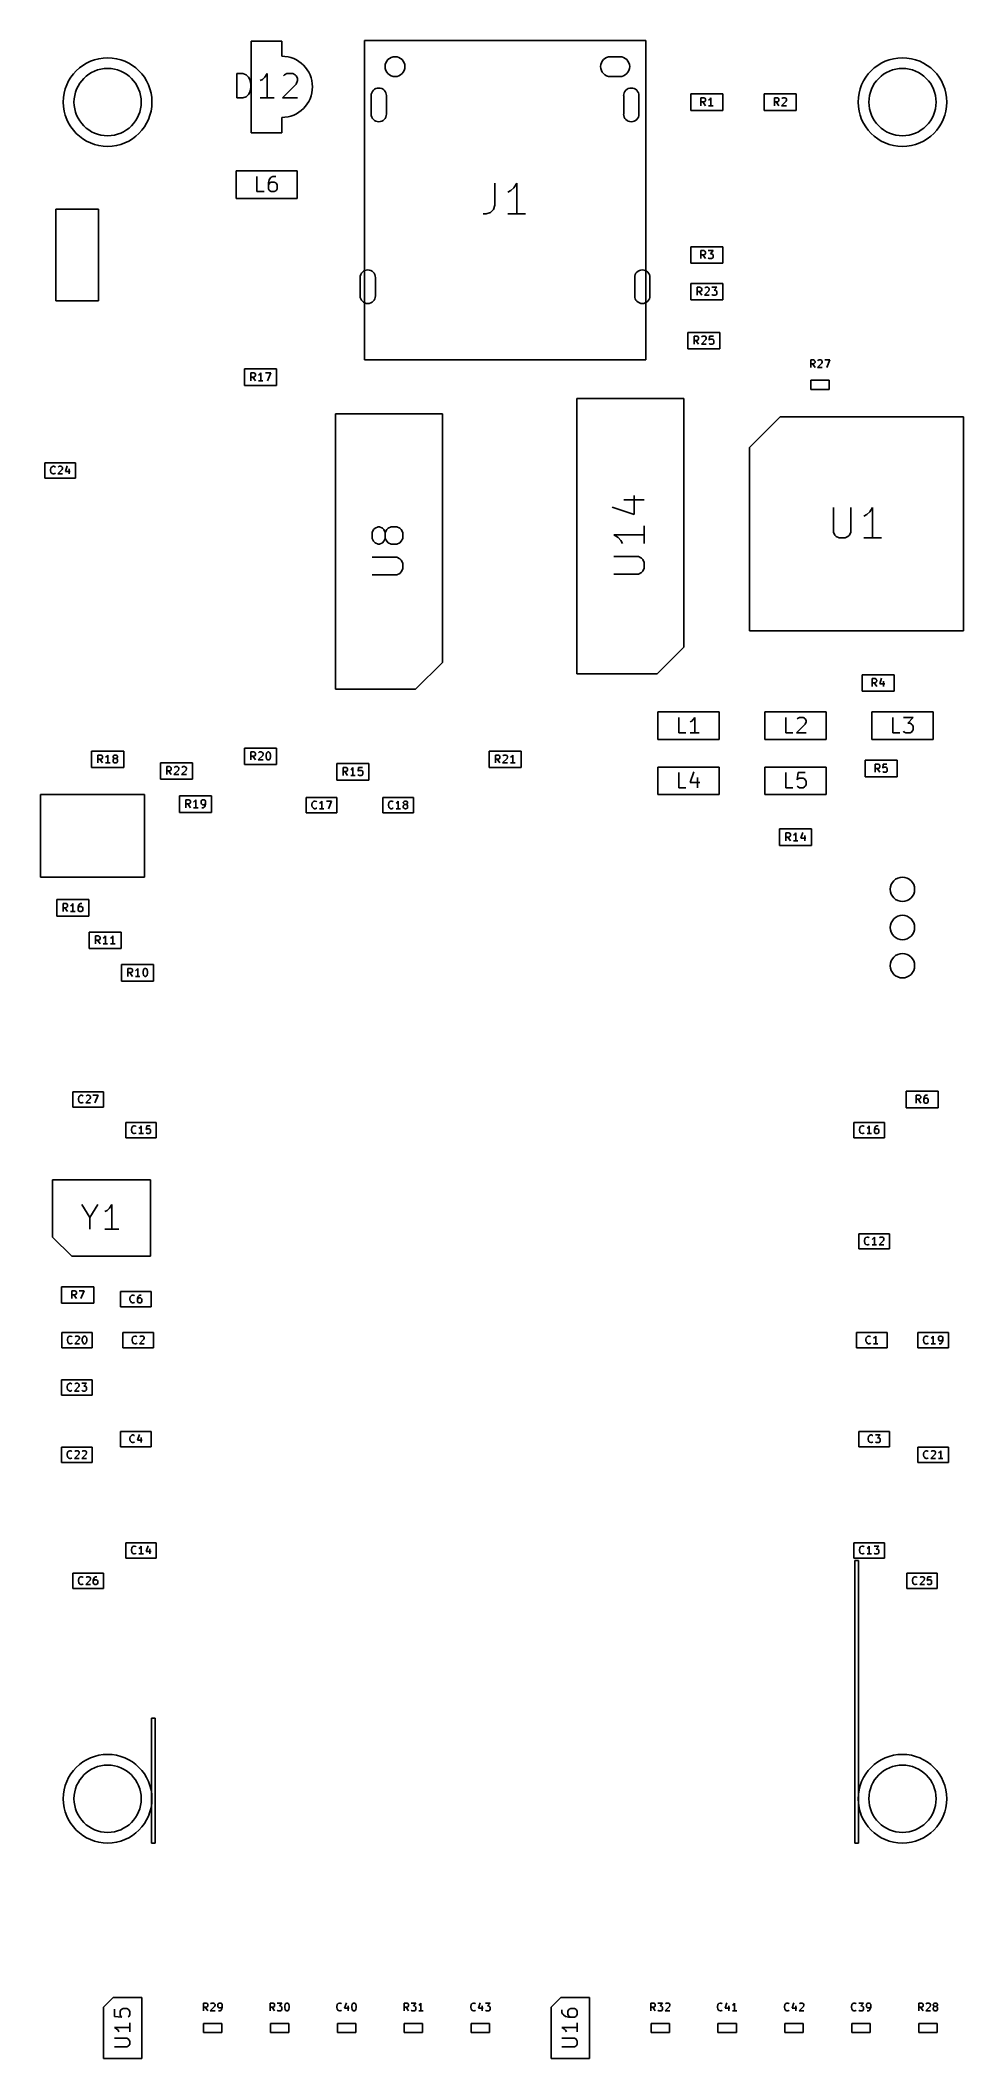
# Model space of a CAD drawing. Header units: inches. Extents: x 0.03 to 1.22, y -2.64 to -0.04.
import ezdxf

# ---------------------------------------------------------------- set-up
doc = ezdxf.new("R2010")
doc.units = ezdxf.units.IN
doc.header["$MEASUREMENT"] = 0
doc.layers.add('F.Fab', color=9, linetype='CONTINUOUS', true_color=0xafafaf)

msp = doc.modelspace()

# ---------------------------------------------------------------- linework, layer by layer
at = {"layer": 'F.Fab', "linetype": 'CONTINUOUS'}
for p, q in [((0.3031, -0.0394), (0.3031, -0.1575)), ((0.3031, -0.0394), (0.3425, -0.0394)), ((0.3425, -0.0394), (0.3425, -0.0591)), ((0.4488, -0.0386), (0.811, -0.0386)), ((0.4488, -0.45), (0.4488, -0.0386)), ((0.811, -0.45), (0.811, -0.0386)), ((0.7776, -0.0596), (0.7657, -0.0596)), ((0.2846, -0.1128), (0.2846, -0.0813)), ((0.2846, -0.0813), (0.2921, -0.0813)), ((0.2921, -0.0813), (0.2966, -0.0828)), ((0.2966, -0.0828), (0.2996, -0.0858)), ((0.2996, -0.0858), (0.3011, -0.0888)), ((0.3011, -0.0888), (0.3026, -0.0948)), ((0.3026, -0.0993), (0.3011, -0.1053)), ((0.3026, -0.0948), (0.3026, -0.0993)), ((0.3176, -0.0888), (0.3146, -0.0903)), ((0.3206, -0.0858), (0.3176, -0.0888)), ((0.3236, -0.0813), (0.3206, -0.0858)), ((0.3236, -0.1128), (0.3236, -0.0813)), ((0.3611, -0.0948), (0.3431, -0.1128)), ((0.3446, -0.0843), (0.3461, -0.0828)), ((0.3461, -0.0828), (0.3491, -0.0813)), ((0.3491, -0.0813), (0.3566, -0.0813)), ((0.3566, -0.0813), (0.3596, -0.0828)), ((0.3596, -0.0828), (0.3611, -0.0843)), ((0.3611, -0.0843), (0.3626, -0.0873)), ((0.3626, -0.0903), (0.3611, -0.0948)), ((0.3626, -0.0873), (0.3626, -0.0903)), ((0.7657, -0.0852), (0.7776, -0.0852)), ((0.2921, -0.1128), (0.2846, -0.1128)), ((0.2966, -0.1113), (0.2921, -0.1128)), ((0.2996, -0.1083), (0.2966, -0.1113)), ((0.3011, -0.1053), (0.2996, -0.1083)), ((0.3326, -0.1128), (0.3146, -0.1128)), ((0.3431, -0.1128), (0.3626, -0.1128)), ((0.4575, -0.1098), (0.4575, -0.1335)), ((0.4772, -0.1335), (0.4772, -0.1098)), ((0.7827, -0.1098), (0.7827, -0.1335)), ((0.8024, -0.1335), (0.8024, -0.1098)), ((0.8691, -0.1075), (0.9104, -0.1075)), ((0.8691, -0.1287), (0.8691, -0.1075)), ((0.9104, -0.1287), (0.8691, -0.1287)), ((0.8822, -0.1228), (0.8822, -0.1125)), ((0.8822, -0.1125), (0.8861, -0.1125)), ((0.8861, -0.1179), (0.8822, -0.1179)), ((0.8881, -0.1228), (0.8846, -0.1179)), ((0.8861, -0.1125), (0.8871, -0.113)), ((0.8871, -0.1174), (0.8861, -0.1179)), ((0.8871, -0.113), (0.8876, -0.1135)), ((0.8876, -0.1169), (0.8871, -0.1174)), ((0.8876, -0.1135), (0.8881, -0.1145)), ((0.8881, -0.1159), (0.8876, -0.1169)), ((0.8881, -0.1145), (0.8881, -0.1159)), ((0.8929, -0.115), (0.892, -0.1155)), ((0.8978, -0.1228), (0.892, -0.1228)), ((0.8939, -0.114), (0.8929, -0.115)), ((0.8949, -0.1125), (0.8939, -0.114)), ((0.8949, -0.1228), (0.8949, -0.1125)), ((0.9104, -0.1075), (0.9104, -0.1287)), ((0.9636, -0.1075), (1.0049, -0.1075)), ((0.9636, -0.1287), (0.9636, -0.1075)), ((1.0049, -0.1287), (0.9636, -0.1287)), ((0.9767, -0.1228), (0.9767, -0.1125)), ((0.9767, -0.1125), (0.9806, -0.1125)), ((0.9806, -0.1179), (0.9767, -0.1179)), ((0.9825, -0.1228), (0.9791, -0.1179)), ((0.9806, -0.1125), (0.9816, -0.113)), ((0.9816, -0.1174), (0.9806, -0.1179)), ((0.9816, -0.113), (0.9821, -0.1135)), ((0.9821, -0.1169), (0.9816, -0.1174)), ((0.9821, -0.1135), (0.9825, -0.1145)), ((0.9825, -0.1159), (0.9821, -0.1169)), ((0.9825, -0.1145), (0.9825, -0.1159)), ((0.9918, -0.1169), (0.986, -0.1228)), ((0.986, -0.1228), (0.9923, -0.1228)), ((0.9864, -0.1135), (0.9869, -0.113)), ((0.9869, -0.113), (0.9879, -0.1125)), ((0.9879, -0.1125), (0.9903, -0.1125)), ((0.9903, -0.1125), (0.9913, -0.113)), ((0.9913, -0.113), (0.9918, -0.1135)), ((0.9918, -0.1135), (0.9923, -0.1145)), ((0.9923, -0.1155), (0.9918, -0.1169)), ((0.9923, -0.1145), (0.9923, -0.1155)), ((1.0049, -0.1075), (1.0049, -0.1287)), ((0.3425, -0.1575), (0.3425, -0.1378)), ((0.3425, -0.1575), (0.3031, -0.1575)), ((0.2835, -0.2067), (0.3622, -0.2067)), ((0.2835, -0.2421), (0.2835, -0.2067)), ((0.3622, -0.2067), (0.3622, -0.2421)), ((0.3102, -0.2334), (0.3102, -0.2137)), ((0.3196, -0.2334), (0.3102, -0.2334)), ((0.3261, -0.2184), (0.3252, -0.2221)), ((0.3252, -0.2221), (0.3252, -0.2296)), ((0.3261, -0.223), (0.3252, -0.2249)), ((0.3252, -0.2296), (0.3261, -0.2315)), ((0.328, -0.2155), (0.3261, -0.2184)), ((0.3271, -0.2221), (0.3261, -0.223)), ((0.3261, -0.2315), (0.3271, -0.2324)), ((0.3289, -0.2212), (0.3271, -0.2221)), ((0.3271, -0.2324), (0.3289, -0.2334)), ((0.3289, -0.2146), (0.328, -0.2155)), ((0.3308, -0.2137), (0.3289, -0.2146)), ((0.3327, -0.2212), (0.3289, -0.2212)), ((0.3289, -0.2334), (0.3327, -0.2334)), ((0.3346, -0.2137), (0.3308, -0.2137)), ((0.3346, -0.2221), (0.3327, -0.2212)), ((0.3327, -0.2334), (0.3346, -0.2324)), ((0.3355, -0.223), (0.3346, -0.2221)), ((0.3346, -0.2324), (0.3355, -0.2315)), ((0.3364, -0.2249), (0.3355, -0.223)), ((0.3355, -0.2315), (0.3364, -0.2296)), ((0.3364, -0.2296), (0.3364, -0.2249)), ((0.6168, -0.2227), (0.6168, -0.2509)), ((0.6374, -0.2321), (0.6337, -0.234)), ((0.6412, -0.2284), (0.6374, -0.2321)), ((0.6449, -0.2227), (0.6412, -0.2284)), ((0.6449, -0.2621), (0.6449, -0.2227)), ((0.0512, -0.2559), (0.1063, -0.2559)), ((0.0512, -0.374), (0.0512, -0.2559)), ((0.1063, -0.2559), (0.1063, -0.374)), ((0.3622, -0.2421), (0.2835, -0.2421)), ((0.6149, -0.2565), (0.6112, -0.2602)), ((0.6168, -0.2509), (0.6149, -0.2565)), ((0.6055, -0.2621), (0.6018, -0.2621)), ((0.6112, -0.2602), (0.6055, -0.2621)), ((0.6562, -0.2621), (0.6337, -0.2621)), ((0.8691, -0.3043), (0.9104, -0.3043)), ((0.8691, -0.3256), (0.8691, -0.3043)), ((0.8822, -0.3196), (0.8822, -0.3094)), ((0.8822, -0.3094), (0.8861, -0.3094)), ((0.8861, -0.3094), (0.8871, -0.3099)), ((0.8871, -0.3099), (0.8876, -0.3104)), ((0.8876, -0.3104), (0.8881, -0.3113)), ((0.8881, -0.3113), (0.8881, -0.3128)), ((0.8915, -0.3094), (0.8978, -0.3094)), ((0.8978, -0.3094), (0.8944, -0.3133)), ((0.9104, -0.3043), (0.9104, -0.3256)), ((0.9104, -0.3256), (0.8691, -0.3256)), ((0.8861, -0.3147), (0.8822, -0.3147)), ((0.8881, -0.3196), (0.8846, -0.3147)), ((0.8871, -0.3143), (0.8861, -0.3147)), ((0.8876, -0.3138), (0.8871, -0.3143)), ((0.8881, -0.3128), (0.8876, -0.3138)), ((0.892, -0.3191), (0.8915, -0.3186)), ((0.8929, -0.3196), (0.892, -0.3191)), ((0.8959, -0.3196), (0.8929, -0.3196)), ((0.8944, -0.3133), (0.8959, -0.3133)), ((0.8959, -0.3133), (0.8968, -0.3138)), ((0.8968, -0.3191), (0.8959, -0.3196)), ((0.8968, -0.3138), (0.8973, -0.3143)), ((0.8973, -0.3186), (0.8968, -0.3191)), ((0.8973, -0.3143), (0.8978, -0.3152)), ((0.8978, -0.3177), (0.8973, -0.3186)), ((0.8978, -0.3152), (0.8978, -0.3177)), ((0.4433, -0.3441), (0.4433, -0.3677)), ((0.463, -0.3677), (0.463, -0.3441)), ((0.7969, -0.3441), (0.7969, -0.3677)), ((0.8165, -0.3677), (0.8165, -0.3441)), ((0.8691, -0.3516), (0.9104, -0.3516)), ((0.8691, -0.3728), (0.8691, -0.3516)), ((0.8773, -0.3669), (0.8773, -0.3566)), ((0.8773, -0.3566), (0.8812, -0.3566)), ((0.8812, -0.362), (0.8773, -0.362)), ((0.8832, -0.3669), (0.8798, -0.362)), ((0.8812, -0.3566), (0.8822, -0.3571)), ((0.8822, -0.3615), (0.8812, -0.362)), ((0.8822, -0.3571), (0.8827, -0.3576)), ((0.8827, -0.361), (0.8822, -0.3615)), ((0.8827, -0.3576), (0.8832, -0.3586)), ((0.8832, -0.36), (0.8827, -0.361)), ((0.8832, -0.3586), (0.8832, -0.36)), ((0.8924, -0.361), (0.8866, -0.3669)), ((0.8871, -0.3576), (0.8876, -0.3571)), ((0.8876, -0.3571), (0.8885, -0.3566)), ((0.8885, -0.3566), (0.891, -0.3566)), ((0.891, -0.3566), (0.892, -0.3571)), ((0.892, -0.3571), (0.8924, -0.3576)), ((0.8924, -0.3576), (0.8929, -0.3586)), ((0.8929, -0.3595), (0.8924, -0.361)), ((0.8929, -0.3586), (0.8929, -0.3595)), ((0.8963, -0.3566), (0.9027, -0.3566)), ((0.9027, -0.3566), (0.8993, -0.3605)), ((0.8993, -0.3605), (0.9007, -0.3605)), ((0.9007, -0.3605), (0.9017, -0.361)), ((0.9017, -0.361), (0.9022, -0.3615)), ((0.9022, -0.3615), (0.9027, -0.3625)), ((0.9027, -0.3625), (0.9027, -0.3649)), ((0.9104, -0.3516), (0.9104, -0.3728)), ((0.1063, -0.374), (0.0512, -0.374)), ((0.9104, -0.3728), (0.8691, -0.3728)), ((0.8866, -0.3669), (0.8929, -0.3669)), ((0.8968, -0.3664), (0.8963, -0.3659)), ((0.8978, -0.3669), (0.8968, -0.3664)), ((0.9007, -0.3669), (0.8978, -0.3669)), ((0.9017, -0.3664), (0.9007, -0.3669)), ((0.9022, -0.3659), (0.9017, -0.3664)), ((0.9027, -0.3649), (0.9022, -0.3659)), ((0.8652, -0.4146), (0.9065, -0.4146)), ((0.8652, -0.4358), (0.8652, -0.4146)), ((0.9065, -0.4146), (0.9065, -0.4358)), ((0.9065, -0.4358), (0.8652, -0.4358)), ((0.8734, -0.4299), (0.8734, -0.4196)), ((0.8734, -0.4196), (0.8773, -0.4196)), ((0.8773, -0.425), (0.8734, -0.425)), ((0.8792, -0.4299), (0.8758, -0.425)), ((0.8773, -0.4196), (0.8783, -0.4201)), ((0.8783, -0.4245), (0.8773, -0.425)), ((0.8783, -0.4201), (0.8788, -0.4206)), ((0.8788, -0.424), (0.8783, -0.4245)), ((0.8788, -0.4206), (0.8792, -0.4216)), ((0.8792, -0.423), (0.8788, -0.424)), ((0.8792, -0.4216), (0.8792, -0.423)), ((0.8885, -0.424), (0.8827, -0.4299)), ((0.8827, -0.4299), (0.889, -0.4299)), ((0.8831, -0.4206), (0.8836, -0.4201)), ((0.8836, -0.4201), (0.8846, -0.4196)), ((0.8846, -0.4196), (0.887, -0.4196)), ((0.887, -0.4196), (0.888, -0.4201)), ((0.888, -0.4201), (0.8885, -0.4206)), ((0.8885, -0.4206), (0.889, -0.4216)), ((0.889, -0.4225), (0.8885, -0.424)), ((0.889, -0.4216), (0.889, -0.4225)), ((0.8934, -0.4196), (0.8929, -0.4245)), ((0.8929, -0.4245), (0.8934, -0.424)), ((0.8934, -0.4294), (0.8929, -0.4289)), ((0.8983, -0.4196), (0.8934, -0.4196)), ((0.8934, -0.424), (0.8944, -0.4235)), ((0.8944, -0.4299), (0.8934, -0.4294)), ((0.8944, -0.4235), (0.8968, -0.4235)), ((0.8968, -0.4299), (0.8944, -0.4299)), ((0.8968, -0.4235), (0.8978, -0.424)), ((0.8978, -0.4294), (0.8968, -0.4299)), ((0.8978, -0.424), (0.8983, -0.4245)), ((0.8983, -0.4289), (0.8978, -0.4294)), ((0.8983, -0.4245), (0.8987, -0.4255)), ((0.8987, -0.4279), (0.8983, -0.4289)), ((0.8987, -0.4255), (0.8987, -0.4279)), ((0.2943, -0.4618), (0.3356, -0.4618)), ((0.2943, -0.4831), (0.2943, -0.4618)), ((0.3025, -0.4771), (0.3025, -0.4669)), ((0.3025, -0.4669), (0.3064, -0.4669)), ((0.3064, -0.4669), (0.3074, -0.4673)), ((0.3074, -0.4673), (0.3079, -0.4678)), ((0.3079, -0.4678), (0.3084, -0.4688)), ((0.3152, -0.4669), (0.3142, -0.4683)), ((0.3152, -0.4771), (0.3152, -0.4669)), ((0.3215, -0.4669), (0.3284, -0.4669)), ((0.3284, -0.4669), (0.324, -0.4771)), ((0.3356, -0.4618), (0.3356, -0.4831)), ((0.4488, -0.45), (0.811, -0.45)), ((1.0235, -0.46), (1.0235, -0.4501)), ((1.0235, -0.4501), (1.0272, -0.4501)), ((1.0272, -0.4553), (1.0235, -0.4553)), ((1.0291, -0.46), (1.0258, -0.4553)), ((1.0272, -0.4501), (1.0282, -0.4506)), ((1.0282, -0.4548), (1.0272, -0.4553)), ((1.0282, -0.4506), (1.0286, -0.4511)), ((1.0286, -0.4544), (1.0282, -0.4548)), ((1.0286, -0.4511), (1.0291, -0.452)), ((1.0291, -0.4534), (1.0286, -0.4544)), ((1.0291, -0.452), (1.0291, -0.4534)), ((1.038, -0.4544), (1.0324, -0.46)), ((1.0324, -0.46), (1.0385, -0.46)), ((1.0329, -0.4511), (1.0333, -0.4506)), ((1.0333, -0.4506), (1.0343, -0.4501)), ((1.0343, -0.4501), (1.0366, -0.4501)), ((1.0366, -0.4501), (1.0375, -0.4506)), ((1.0375, -0.4506), (1.038, -0.4511)), ((1.038, -0.4511), (1.0385, -0.452)), ((1.0385, -0.453), (1.038, -0.4544)), ((1.0385, -0.452), (1.0385, -0.453)), ((1.0418, -0.4501), (1.0483, -0.4501)), ((1.0483, -0.4501), (1.0441, -0.46)), ((0.3356, -0.4831), (0.2943, -0.4831)), ((0.3064, -0.4722), (0.3025, -0.4722)), ((0.3084, -0.4771), (0.305, -0.4722)), ((0.3074, -0.4717), (0.3064, -0.4722)), ((0.3079, -0.4712), (0.3074, -0.4717)), ((0.3084, -0.4703), (0.3079, -0.4712)), ((0.3084, -0.4688), (0.3084, -0.4703)), ((0.3133, -0.4693), (0.3123, -0.4698)), ((0.3181, -0.4771), (0.3123, -0.4771)), ((0.3142, -0.4683), (0.3133, -0.4693)), ((1.0236, -0.4764), (1.0472, -0.4764)), ((1.0236, -0.4882), (1.0236, -0.4764)), ((1.0472, -0.4882), (1.0236, -0.4882)), ((1.0472, -0.4764), (1.0472, -0.4882)), ((0.4114, -0.874), (0.4114, -0.5197)), ((0.4114, -0.5197), (0.5492, -0.5197)), ((0.5492, -0.5197), (0.5492, -0.8396)), ((0.7224, -0.8543), (0.7224, -0.5)), ((0.7224, -0.5), (0.8602, -0.5)), ((0.8602, -0.5), (0.8602, -0.8199)), ((0.9449, -0.563), (0.9843, -0.5236)), ((0.9843, -0.5236), (1.2205, -0.5236)), ((1.2205, -0.5236), (1.2205, -0.7992)), ((0.9449, -0.7992), (0.9449, -0.563)), ((0.0374, -0.5827), (0.0768, -0.5827)), ((0.0374, -0.6024), (0.0374, -0.5827)), ((0.0447, -0.5914), (0.0451, -0.5895)), ((0.0447, -0.5928), (0.0447, -0.5914)), ((0.0451, -0.5946), (0.0447, -0.5928)), ((0.0451, -0.5895), (0.0456, -0.5886)), ((0.0456, -0.5956), (0.0451, -0.5946)), ((0.0456, -0.5886), (0.0465, -0.5876)), ((0.0465, -0.5965), (0.0456, -0.5956)), ((0.0465, -0.5876), (0.0479, -0.5871)), ((0.0479, -0.597), (0.0465, -0.5965)), ((0.0479, -0.5871), (0.0489, -0.5871)), ((0.0489, -0.597), (0.0479, -0.597)), ((0.0489, -0.5871), (0.0503, -0.5876)), ((0.0503, -0.5965), (0.0489, -0.597)), ((0.0503, -0.5876), (0.0508, -0.5881)), ((0.0508, -0.5961), (0.0503, -0.5965)), ((0.0597, -0.5914), (0.054, -0.597)), ((0.054, -0.597), (0.0601, -0.597)), ((0.0545, -0.5881), (0.055, -0.5876)), ((0.055, -0.5876), (0.0559, -0.5871)), ((0.0559, -0.5871), (0.0583, -0.5871)), ((0.0583, -0.5871), (0.0592, -0.5876)), ((0.0592, -0.5876), (0.0597, -0.5881)), ((0.0597, -0.5881), (0.0601, -0.589)), ((0.0601, -0.59), (0.0597, -0.5914)), ((0.0601, -0.589), (0.0601, -0.59)), ((0.0662, -0.5867), (0.0639, -0.5937)), ((0.0639, -0.5937), (0.07, -0.5937)), ((0.0686, -0.5904), (0.0686, -0.597)), ((0.0768, -0.5827), (0.0768, -0.6024)), ((0.0768, -0.6024), (0.0374, -0.6024)), ((0.768, -0.6397), (0.7961, -0.649)), ((0.783, -0.6303), (0.8092, -0.6303)), ((0.7961, -0.649), (0.7961, -0.6247)), ((1.0527, -0.64), (1.0527, -0.6718)), ((1.0752, -0.6718), (1.0752, -0.64)), ((1.0958, -0.6493), (1.0921, -0.6512)), ((1.0996, -0.6456), (1.0958, -0.6493)), ((1.1033, -0.64), (1.0996, -0.6456)), ((1.1033, -0.6793), (1.1033, -0.64)), ((0.4589, -0.6725), (0.4607, -0.6687)), ((0.4589, -0.68), (0.4589, -0.6725)), ((0.4607, -0.6687), (0.4626, -0.6669)), ((0.4626, -0.6669), (0.4664, -0.665)), ((0.4664, -0.665), (0.4682, -0.665)), ((0.4682, -0.665), (0.472, -0.6669)), ((0.472, -0.6669), (0.4738, -0.6687)), ((0.4738, -0.6687), (0.4757, -0.6725)), ((0.4776, -0.6687), (0.4757, -0.6725)), ((0.4757, -0.6725), (0.4757, -0.68)), ((0.4795, -0.6669), (0.4776, -0.6687)), ((0.4832, -0.665), (0.4795, -0.6669)), ((0.4907, -0.665), (0.4832, -0.665)), ((0.4945, -0.6669), (0.4907, -0.665)), ((0.4963, -0.6687), (0.4945, -0.6669)), ((0.4982, -0.6725), (0.4963, -0.6687)), ((0.4982, -0.68), (0.4982, -0.6725)), ((0.8092, -0.6753), (0.7699, -0.6753)), ((0.7699, -0.6753), (0.7755, -0.679)), ((0.8092, -0.664), (0.8092, -0.6865)), ((1.0527, -0.6718), (1.0546, -0.6756)), ((1.0546, -0.6756), (1.0564, -0.6774)), ((1.0714, -0.6774), (1.0733, -0.6756)), ((1.0733, -0.6756), (1.0752, -0.6718)), ((0.4607, -0.6837), (0.4589, -0.68)), ((0.4626, -0.6856), (0.4607, -0.6837)), ((0.4664, -0.6875), (0.4626, -0.6856)), ((0.4682, -0.6875), (0.4664, -0.6875)), ((0.472, -0.6856), (0.4682, -0.6875)), ((0.4738, -0.6837), (0.472, -0.6856)), ((0.4757, -0.68), (0.4738, -0.6837)), ((0.4757, -0.68), (0.4776, -0.6837)), ((0.4776, -0.6837), (0.4795, -0.6856)), ((0.4795, -0.6856), (0.4832, -0.6875)), ((0.4832, -0.6875), (0.4907, -0.6875)), ((0.4907, -0.6875), (0.4945, -0.6856)), ((0.4945, -0.6856), (0.4963, -0.6837)), ((0.4963, -0.6837), (0.4982, -0.68)), ((0.7755, -0.679), (0.7792, -0.6828)), ((0.7792, -0.6828), (0.7811, -0.6865)), ((1.0564, -0.6774), (1.0602, -0.6793)), ((1.0602, -0.6793), (1.0677, -0.6793)), ((1.0677, -0.6793), (1.0714, -0.6774)), ((1.1145, -0.6793), (1.0921, -0.6793)), ((0.4907, -0.7043), (0.4589, -0.7043)), ((0.4589, -0.7268), (0.4907, -0.7268)), ((0.4945, -0.7062), (0.4907, -0.7043)), ((0.4907, -0.7268), (0.4945, -0.725)), ((0.4963, -0.7081), (0.4945, -0.7062)), ((0.4945, -0.725), (0.4963, -0.7231)), ((0.4982, -0.7118), (0.4963, -0.7081)), ((0.4963, -0.7231), (0.4982, -0.7193)), ((0.4982, -0.7193), (0.4982, -0.7118)), ((0.8017, -0.7034), (0.7699, -0.7034)), ((0.7699, -0.7259), (0.8017, -0.7259)), ((0.8055, -0.7053), (0.8017, -0.7034)), ((0.8017, -0.7259), (0.8055, -0.724)), ((0.8074, -0.7072), (0.8055, -0.7053)), ((0.8055, -0.724), (0.8074, -0.7222)), ((0.8092, -0.7109), (0.8074, -0.7072)), ((0.8074, -0.7222), (0.8092, -0.7184)), ((0.8092, -0.7184), (0.8092, -0.7109)), ((1.2205, -0.7992), (0.9449, -0.7992)), ((0.8602, -0.8199), (0.8258, -0.8543)), ((0.5492, -0.8396), (0.5148, -0.874)), ((0.8258, -0.8543), (0.7224, -0.8543)), ((1.0896, -0.8555), (1.1309, -0.8555)), ((1.0896, -0.8768), (1.0896, -0.8555)), ((1.1309, -0.8555), (1.1309, -0.8768)), ((0.5148, -0.874), (0.4114, -0.874)), ((1.1309, -0.8768), (1.0896, -0.8768)), ((1.1027, -0.8708), (1.1027, -0.8606)), ((1.1027, -0.8606), (1.1066, -0.8606)), ((1.1066, -0.8659), (1.1027, -0.8659)), ((1.1085, -0.8708), (1.1051, -0.8659)), ((1.1066, -0.8606), (1.1076, -0.861)), ((1.1076, -0.8654), (1.1066, -0.8659)), ((1.1076, -0.861), (1.108, -0.8615)), ((1.108, -0.8649), (1.1076, -0.8654)), ((1.108, -0.8615), (1.1085, -0.8625)), ((1.1085, -0.864), (1.108, -0.8649)), ((1.1085, -0.8625), (1.1085, -0.864)), ((1.1149, -0.8601), (1.1124, -0.8674)), ((1.1124, -0.8674), (1.1188, -0.8674)), ((1.1173, -0.864), (1.1173, -0.8708)), ((0.8268, -0.9035), (0.9055, -0.9035)), ((0.8268, -0.939), (0.8268, -0.9035)), ((0.9055, -0.9035), (0.9055, -0.939)), ((0.9646, -0.9035), (1.0433, -0.9035)), ((0.9646, -0.939), (0.9646, -0.9035)), ((1.0433, -0.9035), (1.0433, -0.939)), ((1.1024, -0.9035), (1.1811, -0.9035)), ((1.1024, -0.939), (1.1024, -0.9035)), ((1.1811, -0.9035), (1.1811, -0.939)), ((0.8535, -0.9302), (0.8535, -0.9105)), ((0.8629, -0.9302), (0.8535, -0.9302)), ((0.8704, -0.9152), (0.8685, -0.9161)), ((0.8797, -0.9302), (0.8685, -0.9302)), ((0.8722, -0.9133), (0.8704, -0.9152)), ((0.8741, -0.9105), (0.8722, -0.9133)), ((0.8741, -0.9302), (0.8741, -0.9105)), ((0.9913, -0.9302), (0.9913, -0.9105)), ((1.0007, -0.9302), (0.9913, -0.9302)), ((1.0166, -0.919), (1.0053, -0.9302)), ((1.0053, -0.9302), (1.0175, -0.9302)), ((1.0063, -0.9124), (1.0072, -0.9115)), ((1.0072, -0.9115), (1.0091, -0.9105)), ((1.0091, -0.9105), (1.0138, -0.9105)), ((1.0138, -0.9105), (1.0157, -0.9115)), ((1.0157, -0.9115), (1.0166, -0.9124)), ((1.0166, -0.9124), (1.0175, -0.9143)), ((1.0175, -0.9161), (1.0166, -0.919)), ((1.0175, -0.9143), (1.0175, -0.9161)), ((1.1291, -0.9302), (1.1291, -0.9105)), ((1.1385, -0.9302), (1.1291, -0.9302)), ((1.1431, -0.9105), (1.1553, -0.9105)), ((1.1441, -0.9293), (1.1431, -0.9283)), ((1.146, -0.9302), (1.1441, -0.9293)), ((1.1516, -0.9302), (1.146, -0.9302)), ((1.1553, -0.9105), (1.1488, -0.918)), ((1.1488, -0.918), (1.1516, -0.918)), ((1.1516, -0.918), (1.1534, -0.919)), ((1.1534, -0.9293), (1.1516, -0.9302)), ((1.1534, -0.919), (1.1544, -0.9199)), ((1.1544, -0.9283), (1.1534, -0.9293)), ((1.1544, -0.9199), (1.1553, -0.9218)), ((1.1553, -0.9265), (1.1544, -0.9283)), ((1.1553, -0.9218), (1.1553, -0.9265)), ((0.0974, -0.9539), (0.1388, -0.9539)), ((0.0974, -0.9752), (0.0974, -0.9539)), ((0.1057, -0.9692), (0.1057, -0.959)), ((0.1057, -0.959), (0.1096, -0.959)), ((0.1096, -0.959), (0.1106, -0.9595)), ((0.1106, -0.9595), (0.111, -0.96)), ((0.111, -0.96), (0.1115, -0.9609)), ((0.1115, -0.9609), (0.1115, -0.9624)), ((0.1164, -0.9614), (0.1154, -0.9619)), ((0.1174, -0.9604), (0.1164, -0.9614)), ((0.1184, -0.959), (0.1174, -0.9604)), ((0.1184, -0.9692), (0.1184, -0.959)), ((0.1252, -0.9609), (0.1257, -0.96)), ((0.1252, -0.9614), (0.1252, -0.9609)), ((0.1257, -0.9624), (0.1252, -0.9614)), ((0.1257, -0.96), (0.1262, -0.9595)), ((0.1262, -0.9595), (0.1271, -0.959)), ((0.1271, -0.959), (0.1291, -0.959)), ((0.1291, -0.959), (0.1301, -0.9595)), ((0.1301, -0.9595), (0.1305, -0.96)), ((0.1305, -0.96), (0.131, -0.9609)), ((0.131, -0.9614), (0.1305, -0.9624)), ((0.131, -0.9609), (0.131, -0.9614)), ((0.1388, -0.9539), (0.1388, -0.9752)), ((0.2944, -0.95), (0.3358, -0.95)), ((0.2944, -0.9712), (0.2944, -0.95)), ((0.3027, -0.9652), (0.3027, -0.955)), ((0.3027, -0.955), (0.3066, -0.955)), ((0.3066, -0.9604), (0.3027, -0.9604)), ((0.3085, -0.9652), (0.3051, -0.9604)), ((0.3066, -0.955), (0.3076, -0.9555)), ((0.3076, -0.9599), (0.3066, -0.9604)), ((0.3076, -0.9555), (0.3081, -0.956)), ((0.3081, -0.9594), (0.3076, -0.9599)), ((0.3081, -0.956), (0.3085, -0.957)), ((0.3085, -0.9584), (0.3081, -0.9594)), ((0.3085, -0.957), (0.3085, -0.9584)), ((0.3178, -0.9594), (0.3119, -0.9652)), ((0.3124, -0.956), (0.3129, -0.9555)), ((0.3129, -0.9555), (0.3139, -0.955)), ((0.3139, -0.955), (0.3163, -0.955)), ((0.3163, -0.955), (0.3173, -0.9555)), ((0.3173, -0.9555), (0.3178, -0.956)), ((0.3178, -0.956), (0.3183, -0.957)), ((0.3183, -0.9579), (0.3178, -0.9594)), ((0.3183, -0.957), (0.3183, -0.9579)), ((0.3222, -0.9589), (0.3227, -0.957)), ((0.3222, -0.9613), (0.3222, -0.9589)), ((0.3227, -0.9633), (0.3222, -0.9613)), ((0.3227, -0.957), (0.3232, -0.956)), ((0.3232, -0.956), (0.3236, -0.9555)), ((0.3236, -0.9555), (0.3246, -0.955)), ((0.3246, -0.955), (0.3256, -0.955)), ((0.3256, -0.955), (0.3266, -0.9555)), ((0.3266, -0.9555), (0.3271, -0.956)), ((0.3271, -0.956), (0.3275, -0.957)), ((0.3275, -0.957), (0.328, -0.9589)), ((0.328, -0.9613), (0.3275, -0.9633)), ((0.328, -0.9589), (0.328, -0.9613)), ((0.3358, -0.95), (0.3358, -0.9712)), ((0.6093, -0.9539), (0.6506, -0.9539)), ((0.6093, -0.9752), (0.6093, -0.9539)), ((0.6175, -0.9692), (0.6175, -0.959)), ((0.6175, -0.959), (0.6214, -0.959)), ((0.6214, -0.959), (0.6224, -0.9595)), ((0.6224, -0.9595), (0.6229, -0.96)), ((0.6229, -0.96), (0.6233, -0.9609)), ((0.6233, -0.9609), (0.6233, -0.9624)), ((0.6272, -0.96), (0.6277, -0.9595)), ((0.6277, -0.9595), (0.6287, -0.959)), ((0.6287, -0.959), (0.6311, -0.959)), ((0.6311, -0.959), (0.6321, -0.9595)), ((0.6321, -0.9595), (0.6326, -0.96)), ((0.6326, -0.96), (0.6331, -0.9609)), ((0.6331, -0.9609), (0.6331, -0.9619)), ((0.638, -0.9614), (0.637, -0.9619)), ((0.6389, -0.9604), (0.638, -0.9614)), ((0.6399, -0.959), (0.6389, -0.9604)), ((0.6399, -0.9692), (0.6399, -0.959)), ((0.6506, -0.9539), (0.6506, -0.9752)), ((0.9055, -0.939), (0.8268, -0.939)), ((1.0433, -0.939), (0.9646, -0.939)), ((1.1811, -0.939), (1.1024, -0.939)), ((0.1388, -0.9752), (0.0974, -0.9752)), ((0.1096, -0.9643), (0.1057, -0.9643)), ((0.1115, -0.9692), (0.1081, -0.9643)), ((0.1106, -0.9639), (0.1096, -0.9643)), ((0.111, -0.9634), (0.1106, -0.9639)), ((0.1115, -0.9624), (0.111, -0.9634)), ((0.1213, -0.9692), (0.1154, -0.9692)), ((0.1257, -0.9643), (0.1252, -0.9653)), ((0.1252, -0.9653), (0.1252, -0.9673)), ((0.1252, -0.9673), (0.1257, -0.9682)), ((0.1262, -0.9629), (0.1257, -0.9624)), ((0.1262, -0.9639), (0.1257, -0.9643)), ((0.1257, -0.9682), (0.1262, -0.9687)), ((0.1271, -0.9634), (0.1262, -0.9629)), ((0.1271, -0.9634), (0.1262, -0.9639)), ((0.1262, -0.9687), (0.1271, -0.9692)), ((0.1291, -0.9634), (0.1271, -0.9634)), ((0.1271, -0.9692), (0.1291, -0.9692)), ((0.1301, -0.9629), (0.1291, -0.9634)), ((0.1301, -0.9639), (0.1291, -0.9634)), ((0.1291, -0.9692), (0.1301, -0.9687)), ((0.1305, -0.9624), (0.1301, -0.9629)), ((0.1305, -0.9643), (0.1301, -0.9639)), ((0.1301, -0.9687), (0.1305, -0.9682)), ((0.131, -0.9653), (0.1305, -0.9643)), ((0.1305, -0.9682), (0.131, -0.9673)), ((0.131, -0.9673), (0.131, -0.9653)), ((0.186, -0.9689), (0.2274, -0.9689)), ((0.186, -0.9902), (0.186, -0.9689)), ((0.1943, -0.9842), (0.1943, -0.9739)), ((0.1943, -0.9739), (0.1982, -0.9739)), ((0.1982, -0.9793), (0.1943, -0.9793)), ((0.2001, -0.9842), (0.1967, -0.9793)), ((0.1982, -0.9739), (0.1991, -0.9744)), ((0.1991, -0.9788), (0.1982, -0.9793)), ((0.1991, -0.9744), (0.1996, -0.9749)), ((0.1996, -0.9783), (0.1991, -0.9788)), ((0.1996, -0.9749), (0.2001, -0.9759)), ((0.2001, -0.9774), (0.1996, -0.9783)), ((0.2001, -0.9759), (0.2001, -0.9774)), ((0.2094, -0.9783), (0.2035, -0.9842)), ((0.2035, -0.9842), (0.2099, -0.9842)), ((0.204, -0.9749), (0.2045, -0.9744)), ((0.2045, -0.9744), (0.2055, -0.9739)), ((0.2055, -0.9739), (0.2079, -0.9739)), ((0.2079, -0.9739), (0.2089, -0.9744)), ((0.2089, -0.9744), (0.2094, -0.9749)), ((0.2094, -0.9749), (0.2099, -0.9759)), ((0.2099, -0.9769), (0.2094, -0.9783)), ((0.2099, -0.9759), (0.2099, -0.9769)), ((0.2191, -0.9783), (0.2133, -0.9842)), ((0.2133, -0.9842), (0.2196, -0.9842)), ((0.2138, -0.9749), (0.2142, -0.9744)), ((0.2142, -0.9744), (0.2152, -0.9739)), ((0.2152, -0.9739), (0.2177, -0.9739)), ((0.2177, -0.9739), (0.2186, -0.9744)), ((0.2186, -0.9744), (0.2191, -0.9749)), ((0.2191, -0.9749), (0.2196, -0.9759)), ((0.2196, -0.9769), (0.2191, -0.9783)), ((0.2196, -0.9759), (0.2196, -0.9769)), ((0.2274, -0.9689), (0.2274, -0.9902)), ((0.3358, -0.9712), (0.2944, -0.9712)), ((0.3119, -0.9652), (0.3183, -0.9652)), ((0.3232, -0.9643), (0.3227, -0.9633)), ((0.3236, -0.9648), (0.3232, -0.9643)), ((0.3246, -0.9652), (0.3236, -0.9648)), ((0.3256, -0.9652), (0.3246, -0.9652)), ((0.3266, -0.9648), (0.3256, -0.9652)), ((0.3271, -0.9643), (0.3266, -0.9648)), ((0.3275, -0.9633), (0.3271, -0.9643)), ((0.4131, -0.9699), (0.4544, -0.9699)), ((0.4131, -0.9912), (0.4131, -0.9699)), ((0.4213, -0.9852), (0.4213, -0.975)), ((0.4213, -0.975), (0.4252, -0.975)), ((0.4252, -0.9803), (0.4213, -0.9803)), ((0.4272, -0.9852), (0.4238, -0.9803)), ((0.4252, -0.975), (0.4262, -0.9755)), ((0.4262, -0.9798), (0.4252, -0.9803)), ((0.4262, -0.9755), (0.4267, -0.9759)), ((0.4267, -0.9794), (0.4262, -0.9798)), ((0.4267, -0.9759), (0.4272, -0.9769)), ((0.4272, -0.9784), (0.4267, -0.9794)), ((0.4272, -0.9769), (0.4272, -0.9784)), ((0.4321, -0.9774), (0.4311, -0.9779)), ((0.4369, -0.9852), (0.4311, -0.9852)), ((0.433, -0.9764), (0.4321, -0.9774)), ((0.434, -0.975), (0.433, -0.9764)), ((0.434, -0.9852), (0.434, -0.975)), ((0.4413, -0.975), (0.4408, -0.9798)), ((0.4408, -0.9798), (0.4413, -0.9794)), ((0.4413, -0.9847), (0.4408, -0.9842)), ((0.4462, -0.975), (0.4413, -0.975)), ((0.4413, -0.9794), (0.4423, -0.9789)), ((0.4423, -0.9852), (0.4413, -0.9847)), ((0.4423, -0.9789), (0.4447, -0.9789)), ((0.4447, -0.9852), (0.4423, -0.9852)), ((0.4447, -0.9789), (0.4457, -0.9794)), ((0.4457, -0.9847), (0.4447, -0.9852)), ((0.4457, -0.9794), (0.4462, -0.9798)), ((0.4462, -0.9842), (0.4457, -0.9847)), ((0.4462, -0.9798), (0.4467, -0.9808)), ((0.4467, -0.9833), (0.4462, -0.9842)), ((0.4467, -0.9808), (0.4467, -0.9833)), ((0.4544, -0.9699), (0.4544, -0.9912)), ((0.6506, -0.9752), (0.6093, -0.9752)), ((0.6214, -0.9643), (0.6175, -0.9643)), ((0.6233, -0.9692), (0.6199, -0.9643)), ((0.6224, -0.9639), (0.6214, -0.9643)), ((0.6229, -0.9634), (0.6224, -0.9639)), ((0.6233, -0.9624), (0.6229, -0.9634)), ((0.6326, -0.9634), (0.6268, -0.9692)), ((0.6268, -0.9692), (0.6331, -0.9692)), ((0.6331, -0.9619), (0.6326, -0.9634)), ((0.6428, -0.9692), (0.637, -0.9692)), ((0.8268, -0.9744), (0.9055, -0.9744)), ((0.8268, -1.0098), (0.8268, -0.9744)), ((0.8535, -1.0011), (0.8535, -0.9814)), ((0.8732, -0.9804), (0.8685, -0.9945)), ((0.9055, -0.9744), (0.9055, -1.0098)), ((0.9646, -0.9744), (1.0433, -0.9744)), ((0.9646, -1.0098), (0.9646, -0.9744)), ((0.9913, -1.0011), (0.9913, -0.9814)), ((1.0072, -0.9814), (1.0063, -0.9908)), ((1.0166, -0.9814), (1.0072, -0.9814)), ((1.0433, -0.9744), (1.0433, -1.0098)), ((1.0935, -0.9657), (1.1348, -0.9657)), ((1.0935, -0.987), (1.0935, -0.9657)), ((1.1348, -0.987), (1.0935, -0.987)), ((1.1066, -0.981), (1.1066, -0.9708)), ((1.1066, -0.9708), (1.1105, -0.9708)), ((1.1105, -0.9762), (1.1066, -0.9762)), ((1.1125, -0.981), (1.1091, -0.9762)), ((1.1105, -0.9708), (1.1115, -0.9713)), ((1.1115, -0.9757), (1.1105, -0.9762)), ((1.1115, -0.9713), (1.112, -0.9718)), ((1.112, -0.9752), (1.1115, -0.9757)), ((1.112, -0.9718), (1.1125, -0.9727)), ((1.1125, -0.9742), (1.112, -0.9752)), ((1.1125, -0.9727), (1.1125, -0.9742)), ((1.1169, -0.9708), (1.1164, -0.9757)), ((1.1164, -0.9757), (1.1169, -0.9752)), ((1.1169, -0.9805), (1.1164, -0.9801)), ((1.1217, -0.9708), (1.1169, -0.9708)), ((1.1169, -0.9752), (1.1178, -0.9747)), ((1.1178, -0.981), (1.1169, -0.9805)), ((1.1178, -0.9747), (1.1203, -0.9747)), ((1.1203, -0.981), (1.1178, -0.981)), ((1.1203, -0.9747), (1.1212, -0.9752)), ((1.1212, -0.9805), (1.1203, -0.981)), ((1.1212, -0.9752), (1.1217, -0.9757)), ((1.1217, -0.9801), (1.1212, -0.9805)), ((1.1217, -0.9757), (1.1222, -0.9766)), ((1.1222, -0.9791), (1.1217, -0.9801)), ((1.1222, -0.9766), (1.1222, -0.9791)), ((1.1348, -0.9657), (1.1348, -0.987)), ((0.0315, -1.0098), (0.1654, -1.0098)), ((0.0315, -1.1161), (0.0315, -1.0098)), ((0.1654, -1.0098), (0.1654, -1.1161)), ((0.2274, -0.9902), (0.186, -0.9902)), ((0.2106, -1.0115), (0.252, -1.0115)), ((0.2106, -1.0328), (0.2106, -1.0115)), ((0.252, -1.0115), (0.252, -1.0328)), ((0.4544, -0.9912), (0.4131, -0.9912)), ((0.9055, -1.0098), (0.8268, -1.0098)), ((0.8629, -1.0011), (0.8535, -1.0011)), ((0.8685, -0.9945), (0.8807, -0.9945)), ((0.8779, -0.9879), (0.8779, -1.0011)), ((1.0433, -1.0098), (0.9646, -1.0098)), ((1.0007, -1.0011), (0.9913, -1.0011)), ((1.0063, -0.9908), (1.0072, -0.9898)), ((1.0072, -1.0001), (1.0063, -0.9992)), ((1.0072, -0.9898), (1.0091, -0.9889)), ((1.0091, -1.0011), (1.0072, -1.0001)), ((1.0091, -0.9889), (1.0138, -0.9889)), ((1.0138, -1.0011), (1.0091, -1.0011)), ((1.0138, -0.9889), (1.0157, -0.9898)), ((1.0157, -1.0001), (1.0138, -1.0011)), ((1.0157, -0.9898), (1.0166, -0.9908)), ((1.0166, -0.9992), (1.0157, -1.0001)), ((1.0166, -0.9908), (1.0175, -0.9926)), ((1.0175, -0.9973), (1.0166, -0.9992)), ((1.0175, -0.9926), (1.0175, -0.9973)), ((0.252, -1.0328), (0.2106, -1.0328)), ((0.2189, -1.0268), (0.2189, -1.0166)), ((0.2189, -1.0166), (0.2228, -1.0166)), ((0.2228, -1.0219), (0.2189, -1.0219)), ((0.2247, -1.0268), (0.2213, -1.0219)), ((0.2228, -1.0166), (0.2237, -1.0171)), ((0.2237, -1.0215), (0.2228, -1.0219)), ((0.2237, -1.0171), (0.2242, -1.0176)), ((0.2242, -1.021), (0.2237, -1.0215)), ((0.2242, -1.0176), (0.2247, -1.0185)), ((0.2247, -1.02), (0.2242, -1.021)), ((0.2247, -1.0185), (0.2247, -1.02)), ((0.2296, -1.019), (0.2286, -1.0195)), ((0.2345, -1.0268), (0.2286, -1.0268)), ((0.2306, -1.018), (0.2296, -1.019)), ((0.2315, -1.0166), (0.2306, -1.018)), ((0.2315, -1.0268), (0.2315, -1.0166)), ((0.2389, -1.0176), (0.2384, -1.0185)), ((0.2384, -1.0185), (0.2384, -1.021)), ((0.2384, -1.021), (0.2389, -1.0219)), ((0.2393, -1.0171), (0.2389, -1.0176)), ((0.2389, -1.0219), (0.2393, -1.0224)), ((0.2403, -1.0166), (0.2393, -1.0171)), ((0.2393, -1.0224), (0.2403, -1.0229)), ((0.2393, -1.0268), (0.2413, -1.0268)), ((0.2423, -1.0166), (0.2403, -1.0166)), ((0.2403, -1.0229), (0.2423, -1.0229)), ((0.2413, -1.0268), (0.2423, -1.0263)), ((0.2432, -1.0171), (0.2423, -1.0166)), ((0.2423, -1.0229), (0.2432, -1.0224)), ((0.2423, -1.0263), (0.2428, -1.0258)), ((0.2428, -1.0258), (0.2437, -1.0244)), ((0.2437, -1.0176), (0.2432, -1.0171)), ((0.2432, -1.0224), (0.2437, -1.0219)), ((0.2442, -1.0185), (0.2437, -1.0176)), ((0.2437, -1.0219), (0.2442, -1.021)), ((0.2437, -1.0244), (0.2442, -1.0224)), ((0.2442, -1.0224), (0.2442, -1.0185)), ((0.374, -1.0138), (0.4134, -1.0138)), ((0.374, -1.0335), (0.374, -1.0138)), ((0.4134, -1.0335), (0.374, -1.0335)), ((0.3813, -1.0225), (0.3817, -1.0206)), ((0.3813, -1.0239), (0.3813, -1.0225)), ((0.3817, -1.0257), (0.3813, -1.0239)), ((0.3817, -1.0206), (0.3822, -1.0197)), ((0.3822, -1.0267), (0.3817, -1.0257)), ((0.3822, -1.0197), (0.3832, -1.0187)), ((0.3832, -1.0276), (0.3822, -1.0267)), ((0.3832, -1.0187), (0.3846, -1.0183)), ((0.3846, -1.0281), (0.3832, -1.0276)), ((0.3846, -1.0183), (0.3855, -1.0183)), ((0.3855, -1.0281), (0.3846, -1.0281)), ((0.3855, -1.0183), (0.3869, -1.0187)), ((0.3869, -1.0276), (0.3855, -1.0281)), ((0.3869, -1.0187), (0.3874, -1.0192)), ((0.3874, -1.0272), (0.3869, -1.0276)), ((0.3921, -1.0206), (0.3911, -1.0211)), ((0.3967, -1.0281), (0.3911, -1.0281)), ((0.393, -1.0197), (0.3921, -1.0206)), ((0.3939, -1.0183), (0.393, -1.0197)), ((0.3939, -1.0281), (0.3939, -1.0183)), ((0.4, -1.0183), (0.4066, -1.0183)), ((0.4066, -1.0183), (0.4024, -1.0281)), ((0.4134, -1.0138), (0.4134, -1.0335)), ((0.4724, -1.0138), (0.5118, -1.0138)), ((0.4724, -1.0335), (0.4724, -1.0138)), ((0.5118, -1.0335), (0.4724, -1.0335)), ((0.4797, -1.0225), (0.4802, -1.0206)), ((0.4797, -1.0239), (0.4797, -1.0225)), ((0.4802, -1.0257), (0.4797, -1.0239)), ((0.4802, -1.0206), (0.4806, -1.0197)), ((0.4806, -1.0267), (0.4802, -1.0257)), ((0.4806, -1.0197), (0.4816, -1.0187)), ((0.4816, -1.0276), (0.4806, -1.0267)), ((0.4816, -1.0187), (0.483, -1.0183)), ((0.483, -1.0281), (0.4816, -1.0276)), ((0.483, -1.0183), (0.4839, -1.0183)), ((0.4839, -1.0281), (0.483, -1.0281)), ((0.4839, -1.0183), (0.4853, -1.0187)), ((0.4853, -1.0276), (0.4839, -1.0281)), ((0.4853, -1.0187), (0.4858, -1.0192)), ((0.4858, -1.0272), (0.4853, -1.0276)), ((0.4905, -1.0206), (0.4895, -1.0211)), ((0.4952, -1.0281), (0.4895, -1.0281)), ((0.4914, -1.0197), (0.4905, -1.0206)), ((0.4924, -1.0183), (0.4914, -1.0197)), ((0.4924, -1.0281), (0.4924, -1.0183)), ((0.4989, -1.0201), (0.4994, -1.0192)), ((0.4989, -1.0206), (0.4989, -1.0201)), ((0.4994, -1.0215), (0.4989, -1.0206)), ((0.4994, -1.0234), (0.4989, -1.0243)), ((0.4989, -1.0243), (0.4989, -1.0262)), ((0.4989, -1.0262), (0.4994, -1.0272)), ((0.4994, -1.0192), (0.4999, -1.0187)), ((0.4999, -1.022), (0.4994, -1.0215)), ((0.4999, -1.0229), (0.4994, -1.0234)), ((0.4994, -1.0272), (0.4999, -1.0276)), ((0.4999, -1.0187), (0.5008, -1.0183)), ((0.5008, -1.0225), (0.4999, -1.022)), ((0.5008, -1.0225), (0.4999, -1.0229)), ((0.4999, -1.0276), (0.5008, -1.0281)), ((0.5008, -1.0183), (0.5027, -1.0183)), ((0.5027, -1.0225), (0.5008, -1.0225)), ((0.5008, -1.0281), (0.5027, -1.0281)), ((0.5027, -1.0183), (0.5036, -1.0187)), ((0.5036, -1.022), (0.5027, -1.0225)), ((0.5036, -1.0229), (0.5027, -1.0225)), ((0.5027, -1.0281), (0.5036, -1.0276)), ((0.5036, -1.0187), (0.5041, -1.0192)), ((0.5041, -1.0215), (0.5036, -1.022)), ((0.5041, -1.0234), (0.5036, -1.0229)), ((0.5036, -1.0276), (0.5041, -1.0272)), ((0.5041, -1.0192), (0.5045, -1.0201)), ((0.5045, -1.0206), (0.5041, -1.0215)), ((0.5045, -1.0243), (0.5041, -1.0234)), ((0.5041, -1.0272), (0.5045, -1.0262)), ((0.5045, -1.0201), (0.5045, -1.0206)), ((0.5045, -1.0262), (0.5045, -1.0243)), ((0.5118, -1.0138), (0.5118, -1.0335)), ((0.9833, -1.0542), (1.0246, -1.0542)), ((0.9833, -1.0754), (0.9833, -1.0542)), ((0.9915, -1.0695), (0.9915, -1.0592)), ((0.9915, -1.0592), (0.9954, -1.0592)), ((0.9954, -1.0646), (0.9915, -1.0646)), ((0.9974, -1.0695), (0.9939, -1.0646)), ((0.9954, -1.0592), (0.9964, -1.0597)), ((0.9964, -1.0641), (0.9954, -1.0646)), ((0.9964, -1.0597), (0.9969, -1.0602)), ((0.9969, -1.0636), (0.9964, -1.0641)), ((0.9969, -1.0602), (0.9974, -1.0612)), ((0.9974, -1.0626), (0.9969, -1.0636)), ((0.9974, -1.0612), (0.9974, -1.0626)), ((1.0022, -1.0617), (1.0013, -1.0621)), ((1.0032, -1.0607), (1.0022, -1.0617)), ((1.0042, -1.0592), (1.0032, -1.0607)), ((1.0042, -1.0695), (1.0042, -1.0592)), ((1.0134, -1.0587), (1.011, -1.066)), ((1.0159, -1.0626), (1.0159, -1.0695)), ((1.0246, -1.0542), (1.0246, -1.0754)), ((1.0246, -1.0754), (0.9833, -1.0754)), ((1.0071, -1.0695), (1.0013, -1.0695)), ((1.011, -1.066), (1.0173, -1.066)), ((0.1654, -1.1161), (0.0315, -1.1161)), ((0.0525, -1.1452), (0.0938, -1.1452)), ((0.0525, -1.1665), (0.0525, -1.1452)), ((0.0938, -1.1665), (0.0525, -1.1665)), ((0.0607, -1.1605), (0.0607, -1.1502)), ((0.0607, -1.1502), (0.0646, -1.1502)), ((0.0646, -1.1556), (0.0607, -1.1556)), ((0.0666, -1.1605), (0.0632, -1.1556)), ((0.0646, -1.1502), (0.0656, -1.1507)), ((0.0656, -1.1551), (0.0646, -1.1556)), ((0.0656, -1.1507), (0.0661, -1.1512)), ((0.0661, -1.1546), (0.0656, -1.1551)), ((0.0661, -1.1512), (0.0666, -1.1522)), ((0.0666, -1.1537), (0.0661, -1.1546)), ((0.0666, -1.1522), (0.0666, -1.1537)), ((0.0714, -1.1527), (0.0705, -1.1532)), ((0.0763, -1.1605), (0.0705, -1.1605)), ((0.0724, -1.1517), (0.0714, -1.1527)), ((0.0734, -1.1502), (0.0724, -1.1517)), ((0.0734, -1.1605), (0.0734, -1.1502)), ((0.0807, -1.1527), (0.0802, -1.1546)), ((0.0802, -1.1546), (0.0802, -1.1585)), ((0.0807, -1.1551), (0.0802, -1.1561)), ((0.0802, -1.1585), (0.0807, -1.1595)), ((0.0817, -1.1512), (0.0807, -1.1527)), ((0.0812, -1.1546), (0.0807, -1.1551)), ((0.0807, -1.1595), (0.0812, -1.16)), ((0.0822, -1.1541), (0.0812, -1.1546)), ((0.0812, -1.16), (0.0822, -1.1605)), ((0.0822, -1.1507), (0.0817, -1.1512)), ((0.0831, -1.1502), (0.0822, -1.1507)), ((0.0841, -1.1541), (0.0822, -1.1541)), ((0.0822, -1.1605), (0.0841, -1.1605)), ((0.0851, -1.1502), (0.0831, -1.1502)), ((0.0851, -1.1546), (0.0841, -1.1541)), ((0.0841, -1.1605), (0.0851, -1.16)), ((0.0856, -1.1551), (0.0851, -1.1546)), ((0.0851, -1.16), (0.0856, -1.1595)), ((0.0861, -1.1561), (0.0856, -1.1551)), ((0.0856, -1.1595), (0.0861, -1.1585)), ((0.0861, -1.1585), (0.0861, -1.1561)), ((0.0938, -1.1452), (0.0938, -1.1665)), ((0.0943, -1.187), (0.1356, -1.187)), ((0.0943, -1.2082), (0.0943, -1.187)), ((0.1025, -1.2023), (0.1025, -1.192)), ((0.1025, -1.192), (0.1064, -1.192)), ((0.1064, -1.192), (0.1074, -1.1925)), ((0.1074, -1.1925), (0.1079, -1.193)), ((0.1079, -1.193), (0.1083, -1.194)), ((0.1083, -1.1954), (0.1079, -1.1964)), ((0.1083, -1.194), (0.1083, -1.1954)), ((0.1132, -1.1945), (0.1122, -1.1949)), ((0.1142, -1.1935), (0.1132, -1.1945)), ((0.1152, -1.192), (0.1142, -1.1935)), ((0.1152, -1.2023), (0.1152, -1.192)), ((0.123, -1.1945), (0.122, -1.1949)), ((0.1239, -1.1935), (0.123, -1.1945)), ((0.1249, -1.192), (0.1239, -1.1935)), ((0.1249, -1.2023), (0.1249, -1.192)), ((0.1356, -1.187), (0.1356, -1.2082)), ((0.1356, -1.2082), (0.0943, -1.2082)), ((0.1064, -1.1974), (0.1025, -1.1974)), ((0.1083, -1.2023), (0.1049, -1.1974)), ((0.1074, -1.1969), (0.1064, -1.1974)), ((0.1079, -1.1964), (0.1074, -1.1969)), ((0.1181, -1.2023), (0.1122, -1.2023)), ((0.1278, -1.2023), (0.122, -1.2023)), ((0.136, -1.2287), (0.1773, -1.2287)), ((0.136, -1.25), (0.136, -1.2287)), ((0.1442, -1.244), (0.1442, -1.2337)), ((0.1442, -1.2337), (0.1481, -1.2337)), ((0.1481, -1.2391), (0.1442, -1.2391)), ((0.1501, -1.244), (0.1467, -1.2391)), ((0.1481, -1.2337), (0.1491, -1.2342)), ((0.1491, -1.2386), (0.1481, -1.2391)), ((0.1491, -1.2342), (0.1496, -1.2347)), ((0.1496, -1.2381), (0.1491, -1.2386)), ((0.1496, -1.2347), (0.1501, -1.2357)), ((0.1501, -1.2372), (0.1496, -1.2381)), ((0.1501, -1.2357), (0.1501, -1.2372)), ((0.1549, -1.2362), (0.154, -1.2367)), ((0.1598, -1.244), (0.154, -1.244)), ((0.1559, -1.2352), (0.1549, -1.2362)), ((0.1569, -1.2337), (0.1559, -1.2352)), ((0.1569, -1.244), (0.1569, -1.2337)), ((0.1637, -1.2376), (0.1642, -1.2357)), ((0.1637, -1.2401), (0.1637, -1.2376)), ((0.1642, -1.242), (0.1637, -1.2401)), ((0.1642, -1.2357), (0.1647, -1.2347)), ((0.1647, -1.243), (0.1642, -1.242)), ((0.1647, -1.2347), (0.1652, -1.2342)), ((0.1652, -1.2435), (0.1647, -1.243)), ((0.1652, -1.2342), (0.1662, -1.2337)), ((0.1662, -1.244), (0.1652, -1.2435)), ((0.1662, -1.2337), (0.1671, -1.2337)), ((0.1671, -1.244), (0.1662, -1.244)), ((0.1671, -1.2337), (0.1681, -1.2342)), ((0.1681, -1.2435), (0.1671, -1.244)), ((0.1681, -1.2342), (0.1686, -1.2347)), ((0.1686, -1.243), (0.1681, -1.2435)), ((0.1686, -1.2347), (0.1691, -1.2357)), ((0.1691, -1.242), (0.1686, -1.243)), ((0.1691, -1.2357), (0.1696, -1.2376)), ((0.1696, -1.2401), (0.1691, -1.242)), ((0.1696, -1.2376), (0.1696, -1.2401)), ((0.1773, -1.2287), (0.1773, -1.25)), ((0.1773, -1.25), (0.136, -1.25)), ((0.0732, -1.3927), (0.1126, -1.3927)), ((0.0732, -1.4124), (0.0732, -1.3927)), ((0.0805, -1.4014), (0.081, -1.3995)), ((0.0805, -1.4028), (0.0805, -1.4014)), ((0.081, -1.4047), (0.0805, -1.4028)), ((0.081, -1.3995), (0.0814, -1.3986)), ((0.0814, -1.3986), (0.0824, -1.3977)), ((0.0824, -1.3977), (0.0838, -1.3972)), ((0.0838, -1.3972), (0.0847, -1.3972)), ((0.0847, -1.3972), (0.0861, -1.3977)), ((0.0861, -1.3977), (0.0866, -1.3981)), ((0.0955, -1.4014), (0.0899, -1.407)), ((0.0903, -1.3981), (0.0908, -1.3977)), ((0.0908, -1.3977), (0.0917, -1.3972)), ((0.0917, -1.3972), (0.0941, -1.3972)), ((0.0941, -1.3972), (0.095, -1.3977)), ((0.095, -1.3977), (0.0955, -1.3981)), ((0.0955, -1.3981), (0.096, -1.3991)), ((0.096, -1.4), (0.0955, -1.4014)), ((0.096, -1.3991), (0.096, -1.4)), ((0.0992, -1.3972), (0.1058, -1.3972)), ((0.1058, -1.3972), (0.1016, -1.407)), ((0.1126, -1.3927), (0.1126, -1.4124)), ((1.1463, -1.3919), (1.1876, -1.3919)), ((1.1463, -1.4132), (1.1463, -1.3919)), ((1.1594, -1.4072), (1.1594, -1.397)), ((1.1594, -1.397), (1.1633, -1.397)), ((1.1633, -1.4023), (1.1594, -1.4023)), ((1.1652, -1.4072), (1.1618, -1.4023)), ((1.1633, -1.397), (1.1642, -1.3975)), ((1.1642, -1.4019), (1.1633, -1.4023)), ((1.1642, -1.3975), (1.1647, -1.398)), ((1.1647, -1.4014), (1.1642, -1.4019)), ((1.1647, -1.398), (1.1652, -1.3989)), ((1.1652, -1.4004), (1.1647, -1.4014)), ((1.1652, -1.3989), (1.1652, -1.4004)), ((1.1696, -1.3994), (1.1691, -1.4014)), ((1.1691, -1.4014), (1.1691, -1.4053)), ((1.1696, -1.4019), (1.1691, -1.4028)), ((1.1706, -1.398), (1.1696, -1.3994)), ((1.1701, -1.4014), (1.1696, -1.4019)), ((1.1711, -1.4009), (1.1701, -1.4014)), ((1.1711, -1.3975), (1.1706, -1.398)), ((1.172, -1.397), (1.1711, -1.3975)), ((1.173, -1.4009), (1.1711, -1.4009)), ((1.174, -1.397), (1.172, -1.397)), ((1.174, -1.4014), (1.173, -1.4009)), ((1.1745, -1.4019), (1.174, -1.4014)), ((1.175, -1.4028), (1.1745, -1.4019)), ((1.175, -1.4053), (1.175, -1.4028)), ((1.1876, -1.3919), (1.1876, -1.4132)), ((0.1126, -1.4124), (0.0732, -1.4124)), ((0.0814, -1.4056), (0.081, -1.4047)), ((0.0824, -1.4066), (0.0814, -1.4056)), ((0.0838, -1.407), (0.0824, -1.4066)), ((0.0847, -1.407), (0.0838, -1.407)), ((0.0861, -1.4066), (0.0847, -1.407)), ((0.0866, -1.4061), (0.0861, -1.4066)), ((0.0899, -1.407), (0.096, -1.407)), ((1.1876, -1.4132), (1.1463, -1.4132)), ((1.1691, -1.4053), (1.1696, -1.4062)), ((1.1696, -1.4062), (1.1701, -1.4067)), ((1.1701, -1.4067), (1.1711, -1.4072)), ((1.1711, -1.4072), (1.173, -1.4072)), ((1.173, -1.4072), (1.174, -1.4067)), ((1.174, -1.4067), (1.1745, -1.4062)), ((1.1745, -1.4062), (1.175, -1.4053)), ((0.1414, -1.4321), (0.1808, -1.4321)), ((0.1414, -1.4518), (0.1414, -1.4321)), ((0.1808, -1.4518), (0.1414, -1.4518)), ((0.1487, -1.4408), (0.1492, -1.4389)), ((0.1487, -1.4422), (0.1487, -1.4408)), ((0.1492, -1.4441), (0.1487, -1.4422)), ((0.1492, -1.4389), (0.1496, -1.438)), ((0.1496, -1.445), (0.1492, -1.4441)), ((0.1496, -1.438), (0.1506, -1.437)), ((0.1506, -1.4459), (0.1496, -1.445)), ((0.1506, -1.437), (0.152, -1.4366)), ((0.152, -1.4464), (0.1506, -1.4459)), ((0.152, -1.4366), (0.1529, -1.4366)), ((0.1529, -1.4464), (0.152, -1.4464)), ((0.1529, -1.4366), (0.1543, -1.437)), ((0.1543, -1.4459), (0.1529, -1.4464)), ((0.1543, -1.437), (0.1548, -1.4375)), ((0.1548, -1.4455), (0.1543, -1.4459)), ((0.1595, -1.4389), (0.1585, -1.4394)), ((0.1641, -1.4464), (0.1585, -1.4464)), ((0.1604, -1.438), (0.1595, -1.4389)), ((0.1613, -1.4366), (0.1604, -1.438)), ((0.1613, -1.4464), (0.1613, -1.4366)), ((0.1684, -1.4366), (0.1679, -1.4412)), ((0.1679, -1.4412), (0.1684, -1.4408)), ((0.1684, -1.4459), (0.1679, -1.4455)), ((0.1731, -1.4366), (0.1684, -1.4366)), ((0.1684, -1.4408), (0.1693, -1.4403)), ((0.1693, -1.4464), (0.1684, -1.4459)), ((0.1693, -1.4403), (0.1716, -1.4403)), ((0.1716, -1.4464), (0.1693, -1.4464)), ((0.1716, -1.4403), (0.1726, -1.4408)), ((0.1726, -1.4459), (0.1716, -1.4464)), ((0.1726, -1.4408), (0.1731, -1.4412)), ((0.1731, -1.4455), (0.1726, -1.4459)), ((0.1731, -1.4412), (0.1735, -1.4422)), ((0.1735, -1.4445), (0.1731, -1.4455)), ((0.1735, -1.4422), (0.1735, -1.4445)), ((0.1808, -1.4321), (0.1808, -1.4518)), ((1.0791, -1.4321), (1.1184, -1.4321)), ((1.0791, -1.4518), (1.0791, -1.4321)), ((1.1184, -1.4518), (1.0791, -1.4518)), ((1.0863, -1.4408), (1.0868, -1.4389)), ((1.0863, -1.4422), (1.0863, -1.4408)), ((1.0868, -1.4441), (1.0863, -1.4422)), ((1.0868, -1.4389), (1.0873, -1.438)), ((1.0873, -1.445), (1.0868, -1.4441)), ((1.0873, -1.438), (1.0882, -1.437)), ((1.0882, -1.4459), (1.0873, -1.445)), ((1.0882, -1.437), (1.0896, -1.4366)), ((1.0896, -1.4464), (1.0882, -1.4459)), ((1.0896, -1.4366), (1.0905, -1.4366)), ((1.0905, -1.4464), (1.0896, -1.4464)), ((1.0905, -1.4366), (1.0919, -1.437)), ((1.0919, -1.4459), (1.0905, -1.4464)), ((1.0919, -1.437), (1.0924, -1.4375)), ((1.0924, -1.4455), (1.0919, -1.4459)), ((1.0971, -1.4389), (1.0962, -1.4394)), ((1.1018, -1.4464), (1.0962, -1.4464)), ((1.098, -1.438), (1.0971, -1.4389)), ((1.099, -1.4366), (1.098, -1.438)), ((1.099, -1.4464), (1.099, -1.4366)), ((1.106, -1.4389), (1.1055, -1.4408)), ((1.1055, -1.4408), (1.1055, -1.4445)), ((1.106, -1.4412), (1.1055, -1.4422)), ((1.1055, -1.4445), (1.106, -1.4455)), ((1.1069, -1.4375), (1.106, -1.4389)), ((1.1065, -1.4408), (1.106, -1.4412)), ((1.106, -1.4455), (1.1065, -1.4459)), ((1.1074, -1.4403), (1.1065, -1.4408)), ((1.1065, -1.4459), (1.1074, -1.4464)), ((1.1074, -1.437), (1.1069, -1.4375)), ((1.1083, -1.4366), (1.1074, -1.437)), ((1.1093, -1.4403), (1.1074, -1.4403)), ((1.1074, -1.4464), (1.1093, -1.4464)), ((1.1102, -1.4366), (1.1083, -1.4366)), ((1.1102, -1.4408), (1.1093, -1.4403)), ((1.1093, -1.4464), (1.1102, -1.4459)), ((1.1107, -1.4412), (1.1102, -1.4408)), ((1.1102, -1.4459), (1.1107, -1.4455)), ((1.1112, -1.4422), (1.1107, -1.4412)), ((1.1107, -1.4455), (1.1112, -1.4445)), ((1.1112, -1.4445), (1.1112, -1.4422)), ((1.1184, -1.4321), (1.1184, -1.4518)), ((0.0472, -1.5797), (0.0472, -1.5059)), ((0.0472, -1.5059), (0.1732, -1.5059)), ((0.1732, -1.5059), (0.1732, -1.6043)), ((0.0847, -1.5379), (0.0952, -1.5544)), ((0.0952, -1.5544), (0.1057, -1.5379)), ((0.0952, -1.5544), (0.0952, -1.5694)), ((0.1177, -1.5454), (0.1147, -1.5469)), ((0.1207, -1.5424), (0.1177, -1.5454)), ((0.1237, -1.5379), (0.1207, -1.5424)), ((0.1237, -1.5694), (0.1237, -1.5379)), ((0.0719, -1.6043), (0.0472, -1.5797)), ((0.1327, -1.5694), (0.1147, -1.5694)), ((1.0856, -1.5754), (1.125, -1.5754)), ((1.0856, -1.5951), (1.0856, -1.5754)), ((1.0929, -1.5841), (1.0933, -1.5822)), ((1.0929, -1.5855), (1.0929, -1.5841)), ((1.0933, -1.5874), (1.0929, -1.5855)), ((1.0933, -1.5822), (1.0938, -1.5813)), ((1.0938, -1.5813), (1.0947, -1.5803)), ((1.0947, -1.5803), (1.0961, -1.5799)), ((1.0961, -1.5799), (1.0971, -1.5799)), ((1.0971, -1.5799), (1.0985, -1.5803)), ((1.0985, -1.5803), (1.0989, -1.5808)), ((1.1036, -1.5822), (1.1027, -1.5827)), ((1.1046, -1.5813), (1.1036, -1.5822)), ((1.1055, -1.5799), (1.1046, -1.5813)), ((1.1055, -1.5897), (1.1055, -1.5799)), ((1.1172, -1.5841), (1.1116, -1.5897)), ((1.1121, -1.5808), (1.1125, -1.5803)), ((1.1125, -1.5803), (1.1135, -1.5799)), ((1.1135, -1.5799), (1.1158, -1.5799)), ((1.1158, -1.5799), (1.1168, -1.5803)), ((1.1168, -1.5803), (1.1172, -1.5808)), ((1.1172, -1.5808), (1.1177, -1.5817)), ((1.1177, -1.5827), (1.1172, -1.5841)), ((1.1177, -1.5817), (1.1177, -1.5827)), ((1.125, -1.5754), (1.125, -1.5951)), ((0.1732, -1.6043), (0.0719, -1.6043)), ((1.125, -1.5951), (1.0856, -1.5951)), ((1.0938, -1.5883), (1.0933, -1.5874)), ((1.0947, -1.5892), (1.0938, -1.5883)), ((1.0961, -1.5897), (1.0947, -1.5892)), ((1.0971, -1.5897), (1.0961, -1.5897)), ((1.0985, -1.5892), (1.0971, -1.5897)), ((1.0989, -1.5888), (1.0985, -1.5892)), ((1.1083, -1.5897), (1.1027, -1.5897)), ((1.1116, -1.5897), (1.1177, -1.5897)), ((0.0589, -1.6437), (0.1002, -1.6437)), ((0.0589, -1.665), (0.0589, -1.6437)), ((0.072, -1.659), (0.072, -1.6488)), ((0.072, -1.6488), (0.0759, -1.6488)), ((0.0759, -1.6541), (0.072, -1.6541)), ((0.0779, -1.659), (0.0744, -1.6541)), ((0.0759, -1.6488), (0.0769, -1.6493)), ((0.0769, -1.6537), (0.0759, -1.6541)), ((0.0769, -1.6493), (0.0774, -1.6498)), ((0.0774, -1.6532), (0.0769, -1.6537)), ((0.0774, -1.6498), (0.0779, -1.6507)), ((0.0779, -1.6522), (0.0774, -1.6532)), ((0.0779, -1.6507), (0.0779, -1.6522)), ((0.0813, -1.6488), (0.0881, -1.6488)), ((0.0881, -1.6488), (0.0837, -1.659)), ((0.1002, -1.6437), (0.1002, -1.665)), ((0.1349, -1.65), (0.1743, -1.65)), ((0.1349, -1.6697), (0.1349, -1.65)), ((0.1468, -1.6587), (0.1473, -1.6568)), ((0.1468, -1.6601), (0.1468, -1.6587)), ((0.1473, -1.662), (0.1468, -1.6601)), ((0.1473, -1.6568), (0.1478, -1.6559)), ((0.1478, -1.6629), (0.1473, -1.662)), ((0.1478, -1.6559), (0.1487, -1.6549)), ((0.1487, -1.6638), (0.1478, -1.6629)), ((0.1487, -1.6549), (0.1501, -1.6545)), ((0.1501, -1.6545), (0.1511, -1.6545)), ((0.1511, -1.6545), (0.1525, -1.6549)), ((0.1525, -1.6549), (0.1529, -1.6554)), ((0.1529, -1.6634), (0.1525, -1.6638)), ((0.1571, -1.6568), (0.1567, -1.6587)), ((0.1567, -1.6587), (0.1567, -1.6624)), ((0.1571, -1.6592), (0.1567, -1.6601)), ((0.1567, -1.6624), (0.1571, -1.6634)), ((0.1581, -1.6554), (0.1571, -1.6568)), ((0.1576, -1.6587), (0.1571, -1.6592)), ((0.1571, -1.6634), (0.1576, -1.6638)), ((0.1586, -1.6582), (0.1576, -1.6587)), ((0.1586, -1.6549), (0.1581, -1.6554)), ((0.1595, -1.6545), (0.1586, -1.6549)), ((0.1604, -1.6582), (0.1586, -1.6582)), ((0.1614, -1.6545), (0.1595, -1.6545)), ((0.1614, -1.6587), (0.1604, -1.6582)), ((0.1618, -1.6592), (0.1614, -1.6587)), ((0.1614, -1.6638), (0.1618, -1.6634)), ((0.1623, -1.6601), (0.1618, -1.6592)), ((0.1618, -1.6634), (0.1623, -1.6624)), ((0.1623, -1.6624), (0.1623, -1.6601)), ((0.1743, -1.65), (0.1743, -1.6697)), ((0.1002, -1.665), (0.0589, -1.665)), ((0.1743, -1.6697), (0.1349, -1.6697)), ((0.1501, -1.6643), (0.1487, -1.6638)), ((0.1511, -1.6643), (0.1501, -1.6643)), ((0.1525, -1.6638), (0.1511, -1.6643)), ((0.1576, -1.6638), (0.1586, -1.6643)), ((0.1586, -1.6643), (0.1604, -1.6643)), ((0.1604, -1.6643), (0.1614, -1.6638)), ((0.0591, -1.7028), (0.0984, -1.7028)), ((0.0591, -1.7224), (0.0591, -1.7028)), ((0.0663, -1.7114), (0.0668, -1.7096)), ((0.0663, -1.7129), (0.0663, -1.7114)), ((0.0668, -1.7147), (0.0663, -1.7129)), ((0.0668, -1.7096), (0.0673, -1.7086)), ((0.0673, -1.7157), (0.0668, -1.7147)), ((0.0673, -1.7086), (0.0682, -1.7077)), ((0.0682, -1.7077), (0.0696, -1.7072)), ((0.0696, -1.7072), (0.0705, -1.7072)), ((0.0705, -1.7072), (0.0719, -1.7077)), ((0.0719, -1.7077), (0.0724, -1.7082)), ((0.0813, -1.7114), (0.0757, -1.7171)), ((0.0762, -1.7082), (0.0766, -1.7077)), ((0.0766, -1.7077), (0.0776, -1.7072)), ((0.0776, -1.7072), (0.0799, -1.7072)), ((0.0799, -1.7072), (0.0808, -1.7077)), ((0.0808, -1.7077), (0.0813, -1.7082)), ((0.0813, -1.7082), (0.0818, -1.7091)), ((0.0818, -1.71), (0.0813, -1.7114)), ((0.0818, -1.7091), (0.0818, -1.71)), ((0.0855, -1.711), (0.086, -1.7091)), ((0.0855, -1.7133), (0.0855, -1.711)), ((0.086, -1.7152), (0.0855, -1.7133)), ((0.086, -1.7091), (0.0865, -1.7082)), ((0.0865, -1.7161), (0.086, -1.7152)), ((0.0865, -1.7082), (0.0869, -1.7077)), ((0.0869, -1.7077), (0.0879, -1.7072)), ((0.0879, -1.7072), (0.0888, -1.7072)), ((0.0888, -1.7072), (0.0898, -1.7077)), ((0.0898, -1.7077), (0.0902, -1.7082)), ((0.0902, -1.7082), (0.0907, -1.7091)), ((0.0907, -1.7152), (0.0902, -1.7161)), ((0.0907, -1.7091), (0.0912, -1.711)), ((0.0912, -1.7133), (0.0907, -1.7152)), ((0.0912, -1.711), (0.0912, -1.7133)), ((0.0984, -1.7028), (0.0984, -1.7224)), ((0.1378, -1.7028), (0.1772, -1.7028)), ((0.1378, -1.7224), (0.1378, -1.7028)), ((0.1497, -1.7114), (0.1502, -1.7096)), ((0.1497, -1.7129), (0.1497, -1.7114)), ((0.1502, -1.7147), (0.1497, -1.7129)), ((0.1502, -1.7096), (0.1507, -1.7086)), ((0.1507, -1.7157), (0.1502, -1.7147)), ((0.1507, -1.7086), (0.1516, -1.7077)), ((0.1516, -1.7077), (0.153, -1.7072)), ((0.153, -1.7072), (0.154, -1.7072)), ((0.154, -1.7072), (0.1554, -1.7077)), ((0.1554, -1.7077), (0.1558, -1.7082)), ((0.1647, -1.7114), (0.1591, -1.7171)), ((0.1596, -1.7082), (0.1601, -1.7077)), ((0.1601, -1.7077), (0.161, -1.7072)), ((0.161, -1.7072), (0.1633, -1.7072)), ((0.1633, -1.7072), (0.1643, -1.7077)), ((0.1643, -1.7077), (0.1647, -1.7082)), ((0.1647, -1.7082), (0.1652, -1.7091)), ((0.1652, -1.71), (0.1647, -1.7114)), ((0.1652, -1.7091), (0.1652, -1.71)), ((0.1772, -1.7028), (0.1772, -1.7224)), ((1.0827, -1.7028), (1.122, -1.7028)), ((1.0827, -1.7224), (1.0827, -1.7028)), ((1.0946, -1.7114), (1.0951, -1.7096)), ((1.0946, -1.7129), (1.0946, -1.7114)), ((1.0951, -1.7147), (1.0946, -1.7129)), ((1.0951, -1.7096), (1.0956, -1.7086)), ((1.0956, -1.7157), (1.0951, -1.7147)), ((1.0956, -1.7086), (1.0965, -1.7077)), ((1.0965, -1.7077), (1.0979, -1.7072)), ((1.0979, -1.7072), (1.0988, -1.7072)), ((1.0988, -1.7072), (1.1003, -1.7077)), ((1.1003, -1.7077), (1.1007, -1.7082)), ((1.1054, -1.7096), (1.1045, -1.71)), ((1.1063, -1.7086), (1.1054, -1.7096)), ((1.1073, -1.7072), (1.1063, -1.7086)), ((1.1073, -1.7171), (1.1073, -1.7072)), ((1.122, -1.7028), (1.122, -1.7224)), ((1.1614, -1.7028), (1.2008, -1.7028)), ((1.1614, -1.7224), (1.1614, -1.7028)), ((1.1687, -1.7114), (1.1692, -1.7096)), ((1.1687, -1.7129), (1.1687, -1.7114)), ((1.1692, -1.7147), (1.1687, -1.7129)), ((1.1692, -1.7096), (1.1696, -1.7086)), ((1.1696, -1.7157), (1.1692, -1.7147)), ((1.1696, -1.7086), (1.1706, -1.7077)), ((1.1706, -1.7077), (1.172, -1.7072)), ((1.172, -1.7072), (1.1729, -1.7072)), ((1.1729, -1.7072), (1.1743, -1.7077)), ((1.1743, -1.7077), (1.1748, -1.7082)), ((1.1795, -1.7096), (1.1785, -1.71)), ((1.1804, -1.7086), (1.1795, -1.7096)), ((1.1813, -1.7072), (1.1804, -1.7086)), ((1.1813, -1.7171), (1.1813, -1.7072)), ((1.1884, -1.7082), (1.1879, -1.7091)), ((1.1879, -1.7091), (1.1879, -1.7114)), ((1.1879, -1.7114), (1.1884, -1.7124)), ((1.1888, -1.7077), (1.1884, -1.7082)), ((1.1884, -1.7124), (1.1888, -1.7129)), ((1.1898, -1.7072), (1.1888, -1.7077)), ((1.1888, -1.7129), (1.1898, -1.7133)), ((1.1916, -1.7072), (1.1898, -1.7072)), ((1.1898, -1.7133), (1.1916, -1.7133)), ((1.1926, -1.7077), (1.1916, -1.7072)), ((1.1916, -1.7133), (1.1926, -1.7129)), ((1.1921, -1.7161), (1.1931, -1.7147)), ((1.1931, -1.7082), (1.1926, -1.7077)), ((1.1926, -1.7129), (1.1931, -1.7124)), ((1.1935, -1.7091), (1.1931, -1.7082)), ((1.1931, -1.7124), (1.1935, -1.7114)), ((1.1931, -1.7147), (1.1935, -1.7129)), ((1.1935, -1.7129), (1.1935, -1.7091)), ((1.2008, -1.7028), (1.2008, -1.7224)), ((0.0984, -1.7224), (0.0591, -1.7224)), ((0.0682, -1.7166), (0.0673, -1.7157)), ((0.0696, -1.7171), (0.0682, -1.7166)), ((0.0705, -1.7171), (0.0696, -1.7171)), ((0.0719, -1.7166), (0.0705, -1.7171)), ((0.0724, -1.7161), (0.0719, -1.7166)), ((0.0757, -1.7171), (0.0818, -1.7171)), ((0.0869, -1.7166), (0.0865, -1.7161)), ((0.0879, -1.7171), (0.0869, -1.7166)), ((0.0888, -1.7171), (0.0879, -1.7171)), ((0.0898, -1.7166), (0.0888, -1.7171)), ((0.0902, -1.7161), (0.0898, -1.7166)), ((0.1772, -1.7224), (0.1378, -1.7224)), ((0.1516, -1.7166), (0.1507, -1.7157)), ((0.153, -1.7171), (0.1516, -1.7166)), ((0.154, -1.7171), (0.153, -1.7171)), ((0.1554, -1.7166), (0.154, -1.7171)), ((0.1558, -1.7161), (0.1554, -1.7166)), ((0.1591, -1.7171), (0.1652, -1.7171)), ((1.122, -1.7224), (1.0827, -1.7224)), ((1.0965, -1.7166), (1.0956, -1.7157)), ((1.0979, -1.7171), (1.0965, -1.7166)), ((1.0988, -1.7171), (1.0979, -1.7171)), ((1.1003, -1.7166), (1.0988, -1.7171)), ((1.1007, -1.7161), (1.1003, -1.7166)), ((1.1101, -1.7171), (1.1045, -1.7171)), ((1.2008, -1.7224), (1.1614, -1.7224)), ((1.1706, -1.7166), (1.1696, -1.7157)), ((1.172, -1.7171), (1.1706, -1.7166)), ((1.1729, -1.7171), (1.172, -1.7171)), ((1.1743, -1.7166), (1.1729, -1.7171)), ((1.1748, -1.7161), (1.1743, -1.7166)), ((1.1841, -1.7171), (1.1785, -1.7171)), ((1.1888, -1.7171), (1.1907, -1.7171)), ((1.1907, -1.7171), (1.1916, -1.7166)), ((1.1916, -1.7166), (1.1921, -1.7161)), ((0.0588, -1.7637), (0.0982, -1.7637)), ((0.0588, -1.7833), (0.0588, -1.7637)), ((0.0982, -1.7637), (0.0982, -1.7833)), ((0.0982, -1.7833), (0.0588, -1.7833)), ((0.0661, -1.7724), (0.0666, -1.7705)), ((0.0661, -1.7738), (0.0661, -1.7724)), ((0.0666, -1.7756), (0.0661, -1.7738)), ((0.0666, -1.7705), (0.067, -1.7695)), ((0.067, -1.7766), (0.0666, -1.7756)), ((0.067, -1.7695), (0.068, -1.7686)), ((0.068, -1.7775), (0.067, -1.7766)), ((0.068, -1.7686), (0.0694, -1.7681)), ((0.0694, -1.778), (0.068, -1.7775)), ((0.0694, -1.7681), (0.0703, -1.7681)), ((0.0703, -1.778), (0.0694, -1.778)), ((0.0703, -1.7681), (0.0717, -1.7686)), ((0.0717, -1.7775), (0.0703, -1.778)), ((0.0717, -1.7686), (0.0722, -1.7691)), ((0.0722, -1.777), (0.0717, -1.7775)), ((0.0811, -1.7724), (0.0755, -1.778)), ((0.0755, -1.778), (0.0816, -1.778)), ((0.0759, -1.7691), (0.0764, -1.7686)), ((0.0764, -1.7686), (0.0773, -1.7681)), ((0.0773, -1.7681), (0.0797, -1.7681)), ((0.0797, -1.7681), (0.0806, -1.7686)), ((0.0806, -1.7686), (0.0811, -1.7691)), ((0.0811, -1.7691), (0.0816, -1.77)), ((0.0816, -1.7709), (0.0811, -1.7724)), ((0.0816, -1.77), (0.0816, -1.7709)), ((0.0848, -1.7681), (0.0909, -1.7681)), ((0.0853, -1.7775), (0.0848, -1.777)), ((0.0862, -1.778), (0.0853, -1.7775)), ((0.089, -1.778), (0.0862, -1.778)), ((0.0909, -1.7681), (0.0876, -1.7719)), ((0.0876, -1.7719), (0.089, -1.7719)), ((0.089, -1.7719), (0.09, -1.7724)), ((0.09, -1.7775), (0.089, -1.778)), ((0.09, -1.7724), (0.0905, -1.7728)), ((0.0905, -1.777), (0.09, -1.7775)), ((0.0905, -1.7728), (0.0909, -1.7738)), ((0.0909, -1.7761), (0.0905, -1.777)), ((0.0909, -1.7738), (0.0909, -1.7761)), ((0.1349, -1.8301), (0.1743, -1.8301)), ((0.1349, -1.8498), (0.1349, -1.8301)), ((0.1468, -1.8388), (0.1473, -1.8369)), ((0.1468, -1.8402), (0.1468, -1.8388)), ((0.1473, -1.8421), (0.1468, -1.8402)), ((0.1473, -1.8369), (0.1478, -1.836)), ((0.1478, -1.843), (0.1473, -1.8421)), ((0.1478, -1.836), (0.1487, -1.8351)), ((0.1487, -1.844), (0.1478, -1.843)), ((0.1487, -1.8351), (0.1501, -1.8346)), ((0.1501, -1.8444), (0.1487, -1.844)), ((0.1501, -1.8346), (0.1511, -1.8346)), ((0.1511, -1.8444), (0.1501, -1.8444)), ((0.1511, -1.8346), (0.1525, -1.8351)), ((0.1525, -1.844), (0.1511, -1.8444)), ((0.1525, -1.8351), (0.1529, -1.8355)), ((0.1529, -1.8435), (0.1525, -1.844)), ((0.159, -1.8341), (0.1567, -1.8412)), ((0.1567, -1.8412), (0.1628, -1.8412)), ((0.1614, -1.8379), (0.1614, -1.8444)), ((0.1743, -1.8301), (0.1743, -1.8498)), ((1.0856, -1.8301), (1.125, -1.8301)), ((1.0856, -1.8498), (1.0856, -1.8301)), ((1.0975, -1.8388), (1.098, -1.8369)), ((1.0975, -1.8402), (1.0975, -1.8388)), ((1.098, -1.8421), (1.0975, -1.8402)), ((1.098, -1.8369), (1.0985, -1.836)), ((1.0985, -1.843), (1.098, -1.8421)), ((1.0985, -1.836), (1.0994, -1.8351)), ((1.0994, -1.844), (1.0985, -1.843)), ((1.0994, -1.8351), (1.1008, -1.8346)), ((1.1008, -1.8444), (1.0994, -1.844)), ((1.1008, -1.8346), (1.1018, -1.8346)), ((1.1018, -1.8444), (1.1008, -1.8444)), ((1.1018, -1.8346), (1.1032, -1.8351)), ((1.1032, -1.844), (1.1018, -1.8444)), ((1.1032, -1.8351), (1.1036, -1.8355)), ((1.1036, -1.8435), (1.1032, -1.844)), ((1.1069, -1.8346), (1.113, -1.8346)), ((1.1074, -1.844), (1.1069, -1.8435)), ((1.1083, -1.8444), (1.1074, -1.844)), ((1.1111, -1.8444), (1.1083, -1.8444)), ((1.113, -1.8346), (1.1097, -1.8383)), ((1.1097, -1.8383), (1.1111, -1.8383)), ((1.1111, -1.8383), (1.1121, -1.8388)), ((1.1121, -1.844), (1.1111, -1.8444)), ((1.1121, -1.8388), (1.1125, -1.8393)), ((1.1125, -1.8435), (1.1121, -1.844)), ((1.1125, -1.8393), (1.113, -1.8402)), ((1.113, -1.8426), (1.1125, -1.8435)), ((1.113, -1.8402), (1.113, -1.8426)), ((1.125, -1.8301), (1.125, -1.8498)), ((0.0588, -1.8505), (0.0982, -1.8505)), ((0.0588, -1.8702), (0.0588, -1.8505)), ((0.0982, -1.8702), (0.0588, -1.8702)), ((0.0661, -1.8592), (0.0666, -1.8573)), ((0.0661, -1.8606), (0.0661, -1.8592)), ((0.0666, -1.8625), (0.0661, -1.8606)), ((0.0666, -1.8573), (0.067, -1.8564)), ((0.067, -1.8634), (0.0666, -1.8625)), ((0.067, -1.8564), (0.068, -1.8555)), ((0.068, -1.8644), (0.067, -1.8634)), ((0.068, -1.8555), (0.0694, -1.855)), ((0.0694, -1.8648), (0.068, -1.8644)), ((0.0694, -1.855), (0.0703, -1.855)), ((0.0703, -1.8648), (0.0694, -1.8648)), ((0.0703, -1.855), (0.0717, -1.8555)), ((0.0717, -1.8644), (0.0703, -1.8648)), ((0.0717, -1.8555), (0.0722, -1.8559)), ((0.0722, -1.8639), (0.0717, -1.8644)), ((0.0811, -1.8592), (0.0755, -1.8648)), ((0.0755, -1.8648), (0.0816, -1.8648)), ((0.0759, -1.8559), (0.0764, -1.8555)), ((0.0764, -1.8555), (0.0773, -1.855)), ((0.0773, -1.855), (0.0797, -1.855)), ((0.0797, -1.855), (0.0806, -1.8555)), ((0.0806, -1.8555), (0.0811, -1.8559)), ((0.0811, -1.8559), (0.0816, -1.8569)), ((0.0816, -1.8578), (0.0811, -1.8592)), ((0.0816, -1.8569), (0.0816, -1.8578)), ((0.0905, -1.8592), (0.0848, -1.8648)), ((0.0848, -1.8648), (0.0909, -1.8648)), ((0.0853, -1.8559), (0.0858, -1.8555)), ((0.0858, -1.8555), (0.0867, -1.855)), ((0.0867, -1.855), (0.089, -1.855)), ((0.089, -1.855), (0.09, -1.8555)), ((0.09, -1.8555), (0.0905, -1.8559)), ((0.0905, -1.8559), (0.0909, -1.8569)), ((0.0909, -1.8578), (0.0905, -1.8592)), ((0.0909, -1.8569), (0.0909, -1.8578)), ((0.0982, -1.8505), (0.0982, -1.8702)), ((0.1743, -1.8498), (0.1349, -1.8498)), ((1.125, -1.8498), (1.0856, -1.8498)), ((1.1617, -1.8505), (1.201, -1.8505)), ((1.1617, -1.8702), (1.1617, -1.8505)), ((1.201, -1.8702), (1.1617, -1.8702)), ((1.1689, -1.8592), (1.1694, -1.8573)), ((1.1689, -1.8606), (1.1689, -1.8592)), ((1.1694, -1.8625), (1.1689, -1.8606)), ((1.1694, -1.8573), (1.1699, -1.8564)), ((1.1699, -1.8634), (1.1694, -1.8625)), ((1.1699, -1.8564), (1.1708, -1.8555)), ((1.1708, -1.8644), (1.1699, -1.8634)), ((1.1708, -1.8555), (1.1722, -1.855)), ((1.1722, -1.8648), (1.1708, -1.8644)), ((1.1722, -1.855), (1.1731, -1.855)), ((1.1731, -1.8648), (1.1722, -1.8648)), ((1.1731, -1.855), (1.1745, -1.8555)), ((1.1745, -1.8644), (1.1731, -1.8648)), ((1.1745, -1.8555), (1.175, -1.8559)), ((1.175, -1.8639), (1.1745, -1.8644)), ((1.1839, -1.8592), (1.1783, -1.8648)), ((1.1783, -1.8648), (1.1844, -1.8648)), ((1.1788, -1.8559), (1.1792, -1.8555)), ((1.1792, -1.8555), (1.1802, -1.855)), ((1.1802, -1.855), (1.1825, -1.855)), ((1.1825, -1.855), (1.1834, -1.8555)), ((1.1834, -1.8555), (1.1839, -1.8559)), ((1.1839, -1.8559), (1.1844, -1.8569)), ((1.1844, -1.8578), (1.1839, -1.8592)), ((1.1844, -1.8569), (1.1844, -1.8578)), ((1.1891, -1.8573), (1.1881, -1.8578)), ((1.1938, -1.8648), (1.1881, -1.8648)), ((1.19, -1.8564), (1.1891, -1.8573)), ((1.1909, -1.855), (1.19, -1.8564)), ((1.1909, -1.8648), (1.1909, -1.855)), ((1.201, -1.8505), (1.201, -1.8702)), ((0.1414, -1.9734), (0.1808, -1.9734)), ((0.1414, -1.9931), (0.1414, -1.9734)), ((0.1808, -1.9734), (0.1808, -1.9931)), ((1.0791, -1.9734), (1.1184, -1.9734)), ((1.0791, -1.9931), (1.0791, -1.9734)), ((1.1184, -1.9734), (1.1184, -1.9931)), ((0.1808, -1.9931), (0.1414, -1.9931)), ((0.1487, -1.9821), (0.1492, -1.9802)), ((0.1487, -1.9835), (0.1487, -1.9821)), ((0.1492, -1.9854), (0.1487, -1.9835)), ((0.1492, -1.9802), (0.1496, -1.9793)), ((0.1496, -1.9863), (0.1492, -1.9854)), ((0.1496, -1.9793), (0.1506, -1.9784)), ((0.1506, -1.9873), (0.1496, -1.9863)), ((0.1506, -1.9784), (0.152, -1.9779)), ((0.152, -1.9877), (0.1506, -1.9873)), ((0.152, -1.9779), (0.1529, -1.9779)), ((0.1529, -1.9877), (0.152, -1.9877)), ((0.1529, -1.9779), (0.1543, -1.9784)), ((0.1543, -1.9873), (0.1529, -1.9877)), ((0.1543, -1.9784), (0.1548, -1.9788)), ((0.1548, -1.9868), (0.1543, -1.9873)), ((0.1595, -1.9802), (0.1585, -1.9807)), ((0.1641, -1.9877), (0.1585, -1.9877)), ((0.1604, -1.9793), (0.1595, -1.9802)), ((0.1613, -1.9779), (0.1604, -1.9793)), ((0.1613, -1.9877), (0.1613, -1.9779)), ((0.1702, -1.9774), (0.1679, -1.9845)), ((0.1679, -1.9845), (0.174, -1.9845)), ((0.1726, -1.9812), (0.1726, -1.9877)), ((1.1184, -1.9931), (1.0791, -1.9931)), ((1.0803, -2.3601), (1.0803, -1.9963)), ((1.0803, -1.9963), (1.085, -1.9963)), ((1.085, -1.9963), (1.085, -2.3601)), ((1.0863, -1.9821), (1.0868, -1.9802)), ((1.0863, -1.9835), (1.0863, -1.9821)), ((1.0868, -1.9854), (1.0863, -1.9835)), ((1.0868, -1.9802), (1.0873, -1.9793)), ((1.0873, -1.9863), (1.0868, -1.9854)), ((1.0873, -1.9793), (1.0882, -1.9784)), ((1.0882, -1.9873), (1.0873, -1.9863)), ((1.0882, -1.9784), (1.0896, -1.9779)), ((1.0896, -1.9877), (1.0882, -1.9873)), ((1.0896, -1.9779), (1.0905, -1.9779)), ((1.0905, -1.9877), (1.0896, -1.9877)), ((1.0905, -1.9779), (1.0919, -1.9784)), ((1.0919, -1.9873), (1.0905, -1.9877)), ((1.0919, -1.9784), (1.0924, -1.9788)), ((1.0924, -1.9868), (1.0919, -1.9873)), ((1.0971, -1.9802), (1.0962, -1.9807)), ((1.1018, -1.9877), (1.0962, -1.9877)), ((1.098, -1.9793), (1.0971, -1.9802)), ((1.099, -1.9779), (1.098, -1.9793)), ((1.099, -1.9877), (1.099, -1.9779)), ((1.1051, -1.9779), (1.1112, -1.9779)), ((1.1055, -1.9873), (1.1051, -1.9868)), ((1.1065, -1.9877), (1.1055, -1.9873)), ((1.1093, -1.9877), (1.1065, -1.9877)), ((1.1112, -1.9779), (1.1079, -1.9816)), ((1.1079, -1.9816), (1.1093, -1.9816)), ((1.1093, -1.9816), (1.1102, -1.9821)), ((1.1102, -1.9873), (1.1093, -1.9877)), ((1.1102, -1.9821), (1.1107, -1.9826)), ((1.1107, -1.9868), (1.1102, -1.9873)), ((1.1107, -1.9826), (1.1112, -1.9835)), ((1.1112, -1.9859), (1.1107, -1.9868)), ((1.1112, -1.9835), (1.1112, -1.9859)), ((0.0732, -2.0128), (0.1126, -2.0128)), ((0.0732, -2.0325), (0.0732, -2.0128)), ((0.0805, -2.0215), (0.081, -2.0196)), ((0.0805, -2.0229), (0.0805, -2.0215)), ((0.081, -2.0248), (0.0805, -2.0229)), ((0.081, -2.0196), (0.0814, -2.0187)), ((0.0814, -2.0257), (0.081, -2.0248)), ((0.0814, -2.0187), (0.0824, -2.0177)), ((0.0824, -2.0266), (0.0814, -2.0257)), ((0.0824, -2.0177), (0.0838, -2.0173)), ((0.0838, -2.0271), (0.0824, -2.0266)), ((0.0838, -2.0173), (0.0847, -2.0173)), ((0.0847, -2.0271), (0.0838, -2.0271)), ((0.0847, -2.0173), (0.0861, -2.0177)), ((0.0861, -2.0266), (0.0847, -2.0271)), ((0.0861, -2.0177), (0.0866, -2.0182)), ((0.0866, -2.0262), (0.0861, -2.0266)), ((0.0955, -2.0215), (0.0899, -2.0271)), ((0.0899, -2.0271), (0.096, -2.0271)), ((0.0903, -2.0182), (0.0908, -2.0177)), ((0.0908, -2.0177), (0.0917, -2.0173)), ((0.0917, -2.0173), (0.0941, -2.0173)), ((0.0941, -2.0173), (0.095, -2.0177)), ((0.095, -2.0177), (0.0955, -2.0182)), ((0.0955, -2.0182), (0.096, -2.0191)), ((0.096, -2.0201), (0.0955, -2.0215)), ((0.096, -2.0191), (0.096, -2.0201)), ((0.1002, -2.0196), (0.0997, -2.0215)), ((0.0997, -2.0215), (0.0997, -2.0252)), ((0.1002, -2.022), (0.0997, -2.0229)), ((0.0997, -2.0252), (0.1002, -2.0262)), ((0.1011, -2.0182), (0.1002, -2.0196)), ((0.1006, -2.0215), (0.1002, -2.022)), ((0.1002, -2.0262), (0.1006, -2.0266)), ((0.1016, -2.021), (0.1006, -2.0215)), ((0.1006, -2.0266), (0.1016, -2.0271)), ((0.1016, -2.0177), (0.1011, -2.0182)), ((0.1025, -2.0173), (0.1016, -2.0177)), ((0.1035, -2.021), (0.1016, -2.021)), ((0.1016, -2.0271), (0.1035, -2.0271)), ((0.1044, -2.0173), (0.1025, -2.0173)), ((0.1044, -2.0215), (0.1035, -2.021)), ((0.1035, -2.0271), (0.1044, -2.0266)), ((0.1049, -2.022), (0.1044, -2.0215)), ((0.1044, -2.0266), (0.1049, -2.0262)), ((0.1053, -2.0229), (0.1049, -2.022)), ((0.1049, -2.0262), (0.1053, -2.0252)), ((0.1053, -2.0252), (0.1053, -2.0229)), ((0.1126, -2.0128), (0.1126, -2.0325)), ((1.1472, -2.0128), (1.1866, -2.0128)), ((1.1472, -2.0325), (1.1472, -2.0128)), ((1.1545, -2.0215), (1.155, -2.0196)), ((1.1545, -2.0229), (1.1545, -2.0215)), ((1.155, -2.0248), (1.1545, -2.0229)), ((1.155, -2.0196), (1.1554, -2.0187)), ((1.1554, -2.0257), (1.155, -2.0248)), ((1.1554, -2.0187), (1.1564, -2.0177)), ((1.1564, -2.0266), (1.1554, -2.0257)), ((1.1564, -2.0177), (1.1578, -2.0173)), ((1.1578, -2.0271), (1.1564, -2.0266)), ((1.1578, -2.0173), (1.1587, -2.0173)), ((1.1587, -2.0271), (1.1578, -2.0271)), ((1.1587, -2.0173), (1.1601, -2.0177)), ((1.1601, -2.0266), (1.1587, -2.0271)), ((1.1601, -2.0177), (1.1606, -2.0182)), ((1.1606, -2.0262), (1.1601, -2.0266)), ((1.1695, -2.0215), (1.1639, -2.0271)), ((1.1639, -2.0271), (1.17, -2.0271)), ((1.1644, -2.0182), (1.1648, -2.0177)), ((1.1648, -2.0177), (1.1658, -2.0173)), ((1.1658, -2.0173), (1.1681, -2.0173)), ((1.1681, -2.0173), (1.169, -2.0177)), ((1.169, -2.0177), (1.1695, -2.0182)), ((1.1695, -2.0182), (1.17, -2.0191)), ((1.17, -2.0201), (1.1695, -2.0215)), ((1.17, -2.0191), (1.17, -2.0201)), ((1.1742, -2.0173), (1.1737, -2.022)), ((1.1737, -2.022), (1.1742, -2.0215)), ((1.1742, -2.0266), (1.1737, -2.0262)), ((1.1789, -2.0173), (1.1742, -2.0173)), ((1.1742, -2.0215), (1.1751, -2.021)), ((1.1751, -2.0271), (1.1742, -2.0266)), ((1.1751, -2.021), (1.1775, -2.021)), ((1.1775, -2.0271), (1.1751, -2.0271)), ((1.1775, -2.021), (1.1784, -2.0215)), ((1.1784, -2.0266), (1.1775, -2.0271)), ((1.1784, -2.0215), (1.1789, -2.022)), ((1.1789, -2.0262), (1.1784, -2.0266)), ((1.1789, -2.022), (1.1793, -2.0229)), ((1.1793, -2.0252), (1.1789, -2.0262)), ((1.1793, -2.0229), (1.1793, -2.0252)), ((1.1866, -2.0128), (1.1866, -2.0325)), ((0.1126, -2.0325), (0.0732, -2.0325)), ((1.1866, -2.0325), (1.1472, -2.0325)), ((0.1748, -2.3601), (0.1748, -2.1992)), ((0.1748, -2.1992), (0.1795, -2.1992)), ((0.1795, -2.1992), (0.1795, -2.3601)), ((0.1795, -2.3601), (0.1748, -2.3601)), ((1.085, -2.3601), (1.0803, -2.3601)), ((0.113, -2.5714), (0.1253, -2.5591)), ((0.113, -2.6378), (0.113, -2.5714)), ((0.1253, -2.5591), (0.1622, -2.5591)), ((0.1362, -2.5741), (0.1381, -2.5731)), ((0.1381, -2.5731), (0.1428, -2.5731)), ((0.1428, -2.5731), (0.1447, -2.5741)), ((0.1622, -2.5591), (0.1622, -2.6378)), ((0.2414, -2.5761), (0.2414, -2.5663)), ((0.2414, -2.5663), (0.2451, -2.5663)), ((0.2451, -2.5714), (0.2414, -2.5714)), ((0.247, -2.5761), (0.2437, -2.5714)), ((0.2451, -2.5663), (0.2461, -2.5668)), ((0.2461, -2.571), (0.2451, -2.5714)), ((0.2461, -2.5668), (0.2466, -2.5672)), ((0.2466, -2.5705), (0.2461, -2.571)), ((0.2466, -2.5672), (0.247, -2.5682)), ((0.247, -2.5696), (0.2466, -2.5705)), ((0.247, -2.5682), (0.247, -2.5696)), ((0.2559, -2.5705), (0.2503, -2.5761)), ((0.2508, -2.5672), (0.2512, -2.5668)), ((0.2512, -2.5668), (0.2522, -2.5663)), ((0.2522, -2.5663), (0.2545, -2.5663)), ((0.2545, -2.5663), (0.2555, -2.5668)), ((0.2555, -2.5668), (0.2559, -2.5672)), ((0.2559, -2.5672), (0.2564, -2.5682)), ((0.2564, -2.5691), (0.2559, -2.5705)), ((0.2564, -2.5682), (0.2564, -2.5691)), ((0.2606, -2.5672), (0.2601, -2.5682)), ((0.2601, -2.5682), (0.2601, -2.5705)), ((0.2601, -2.5705), (0.2606, -2.5714)), ((0.2611, -2.5668), (0.2606, -2.5672)), ((0.2606, -2.5714), (0.2611, -2.5719)), ((0.262, -2.5663), (0.2611, -2.5668)), ((0.2611, -2.5719), (0.262, -2.5724)), ((0.2639, -2.5663), (0.262, -2.5663)), ((0.262, -2.5724), (0.2639, -2.5724)), ((0.2648, -2.5668), (0.2639, -2.5663)), ((0.2639, -2.5724), (0.2648, -2.5719)), ((0.2653, -2.5672), (0.2648, -2.5668)), ((0.2648, -2.5719), (0.2653, -2.5714)), ((0.2658, -2.5682), (0.2653, -2.5672)), ((0.2653, -2.5714), (0.2658, -2.5705)), ((0.2653, -2.5738), (0.2658, -2.5719)), ((0.2658, -2.5719), (0.2658, -2.5682)), ((0.3276, -2.5761), (0.3276, -2.5663)), ((0.3276, -2.5663), (0.3314, -2.5663)), ((0.3314, -2.5714), (0.3276, -2.5714)), ((0.3332, -2.5761), (0.33, -2.5714)), ((0.3314, -2.5663), (0.3323, -2.5668)), ((0.3323, -2.571), (0.3314, -2.5714)), ((0.3323, -2.5668), (0.3328, -2.5672)), ((0.3328, -2.5705), (0.3323, -2.571)), ((0.3328, -2.5672), (0.3332, -2.5682)), ((0.3332, -2.5696), (0.3328, -2.5705)), ((0.3332, -2.5682), (0.3332, -2.5696)), ((0.3365, -2.5663), (0.3426, -2.5663)), ((0.3426, -2.5663), (0.3393, -2.57)), ((0.3393, -2.57), (0.3407, -2.57)), ((0.3407, -2.57), (0.3417, -2.5705)), ((0.3417, -2.5705), (0.3421, -2.571)), ((0.3421, -2.571), (0.3426, -2.5719)), ((0.3426, -2.5719), (0.3426, -2.5743)), ((0.3464, -2.57), (0.3468, -2.5682)), ((0.3464, -2.5724), (0.3464, -2.57)), ((0.3468, -2.5743), (0.3464, -2.5724)), ((0.3468, -2.5682), (0.3473, -2.5672)), ((0.3473, -2.5672), (0.3478, -2.5668)), ((0.3478, -2.5668), (0.3487, -2.5663)), ((0.3487, -2.5663), (0.3496, -2.5663)), ((0.3496, -2.5663), (0.3506, -2.5668)), ((0.3506, -2.5668), (0.351, -2.5672)), ((0.351, -2.5672), (0.3515, -2.5682)), ((0.3515, -2.5682), (0.352, -2.57)), ((0.352, -2.5724), (0.3515, -2.5743)), ((0.352, -2.57), (0.352, -2.5724)), ((0.4134, -2.5705), (0.4138, -2.5686)), ((0.4134, -2.5719), (0.4134, -2.5705)), ((0.4138, -2.5738), (0.4134, -2.5719)), ((0.4138, -2.5686), (0.4143, -2.5677)), ((0.4143, -2.5677), (0.4152, -2.5668)), ((0.4152, -2.5668), (0.4166, -2.5663)), ((0.4166, -2.5663), (0.4176, -2.5663)), ((0.4176, -2.5663), (0.419, -2.5668)), ((0.419, -2.5668), (0.4195, -2.5672)), ((0.4256, -2.5658), (0.4232, -2.5728)), ((0.4232, -2.5728), (0.4293, -2.5728)), ((0.4279, -2.5696), (0.4279, -2.5761)), ((0.4326, -2.57), (0.4331, -2.5682)), ((0.4326, -2.5724), (0.4326, -2.57)), ((0.4331, -2.5743), (0.4326, -2.5724)), ((0.4331, -2.5682), (0.4335, -2.5672)), ((0.4335, -2.5672), (0.434, -2.5668)), ((0.434, -2.5668), (0.4349, -2.5663)), ((0.4349, -2.5663), (0.4359, -2.5663)), ((0.4359, -2.5663), (0.4368, -2.5668)), ((0.4368, -2.5668), (0.4373, -2.5672)), ((0.4373, -2.5672), (0.4377, -2.5682)), ((0.4377, -2.5682), (0.4382, -2.57)), ((0.4382, -2.5724), (0.4377, -2.5743)), ((0.4382, -2.57), (0.4382, -2.5724)), ((0.5001, -2.5761), (0.5001, -2.5663)), ((0.5001, -2.5663), (0.5038, -2.5663)), ((0.5038, -2.5714), (0.5001, -2.5714)), ((0.5057, -2.5761), (0.5024, -2.5714)), ((0.5038, -2.5663), (0.5047, -2.5668)), ((0.5047, -2.571), (0.5038, -2.5714)), ((0.5047, -2.5668), (0.5052, -2.5672)), ((0.5052, -2.5705), (0.5047, -2.571)), ((0.5052, -2.5672), (0.5057, -2.5682)), ((0.5057, -2.5696), (0.5052, -2.5705)), ((0.5057, -2.5682), (0.5057, -2.5696)), ((0.509, -2.5663), (0.5151, -2.5663)), ((0.5151, -2.5663), (0.5118, -2.57)), ((0.5118, -2.57), (0.5132, -2.57)), ((0.5132, -2.57), (0.5141, -2.5705)), ((0.5141, -2.5705), (0.5146, -2.571)), ((0.5146, -2.571), (0.5151, -2.5719)), ((0.5151, -2.5719), (0.5151, -2.5743)), ((0.5197, -2.5686), (0.5188, -2.5691)), ((0.5207, -2.5677), (0.5197, -2.5686)), ((0.5216, -2.5663), (0.5207, -2.5677)), ((0.5216, -2.5761), (0.5216, -2.5663)), ((0.5858, -2.5705), (0.5863, -2.5686)), ((0.5858, -2.5719), (0.5858, -2.5705)), ((0.5863, -2.5738), (0.5858, -2.5719)), ((0.5863, -2.5686), (0.5867, -2.5677)), ((0.5867, -2.5677), (0.5877, -2.5668)), ((0.5877, -2.5668), (0.5891, -2.5663)), ((0.5891, -2.5663), (0.59, -2.5663)), ((0.59, -2.5663), (0.5914, -2.5668)), ((0.5914, -2.5668), (0.5919, -2.5672)), ((0.598, -2.5658), (0.5957, -2.5728)), ((0.5957, -2.5728), (0.6017, -2.5728)), ((0.6003, -2.5696), (0.6003, -2.5761)), ((0.6046, -2.5663), (0.6106, -2.5663)), ((0.6106, -2.5663), (0.6074, -2.57)), ((0.6074, -2.57), (0.6088, -2.57)), ((0.6088, -2.57), (0.6097, -2.5705)), ((0.6097, -2.5705), (0.6102, -2.571)), ((0.6102, -2.571), (0.6106, -2.5719)), ((0.6106, -2.5719), (0.6106, -2.5743)), ((0.6894, -2.5714), (0.7017, -2.5591)), ((0.6894, -2.6378), (0.6894, -2.5714)), ((0.7017, -2.5591), (0.7386, -2.5591)), ((0.7145, -2.5731), (0.7126, -2.5741)), ((0.7192, -2.5731), (0.7145, -2.5731)), ((0.721, -2.5741), (0.7192, -2.5731)), ((0.7386, -2.5591), (0.7386, -2.6378)), ((0.8178, -2.5761), (0.8178, -2.5663)), ((0.8178, -2.5663), (0.8215, -2.5663)), ((0.8215, -2.5714), (0.8178, -2.5714)), ((0.8234, -2.5761), (0.8201, -2.5714)), ((0.8215, -2.5663), (0.8225, -2.5668)), ((0.8225, -2.571), (0.8215, -2.5714)), ((0.8225, -2.5668), (0.8229, -2.5672)), ((0.8229, -2.5705), (0.8225, -2.571)), ((0.8229, -2.5672), (0.8234, -2.5682)), ((0.8234, -2.5696), (0.8229, -2.5705)), ((0.8234, -2.5682), (0.8234, -2.5696)), ((0.8267, -2.5663), (0.8328, -2.5663)), ((0.8328, -2.5663), (0.8295, -2.57)), ((0.8295, -2.57), (0.8309, -2.57)), ((0.8309, -2.57), (0.8318, -2.5705)), ((0.8318, -2.5705), (0.8323, -2.571)), ((0.8323, -2.571), (0.8328, -2.5719)), ((0.8328, -2.5719), (0.8328, -2.5743)), ((0.8417, -2.5705), (0.8361, -2.5761)), ((0.8365, -2.5672), (0.837, -2.5668)), ((0.837, -2.5668), (0.8379, -2.5663)), ((0.8379, -2.5663), (0.8403, -2.5663)), ((0.8403, -2.5663), (0.8412, -2.5668)), ((0.8412, -2.5668), (0.8417, -2.5672)), ((0.8417, -2.5672), (0.8421, -2.5682)), ((0.8421, -2.5691), (0.8417, -2.5705)), ((0.8421, -2.5682), (0.8421, -2.5691)), ((0.9035, -2.5705), (0.904, -2.5686)), ((0.9035, -2.5719), (0.9035, -2.5705)), ((0.904, -2.5738), (0.9035, -2.5719)), ((0.904, -2.5686), (0.9045, -2.5677)), ((0.9045, -2.5677), (0.9054, -2.5668)), ((0.9054, -2.5668), (0.9068, -2.5663)), ((0.9068, -2.5663), (0.9077, -2.5663)), ((0.9077, -2.5663), (0.9091, -2.5668)), ((0.9091, -2.5668), (0.9096, -2.5672)), ((0.9157, -2.5658), (0.9134, -2.5728)), ((0.9134, -2.5728), (0.9195, -2.5728)), ((0.9181, -2.5696), (0.9181, -2.5761)), ((0.9237, -2.5686), (0.9227, -2.5691)), ((0.9246, -2.5677), (0.9237, -2.5686)), ((0.9256, -2.5663), (0.9246, -2.5677)), ((0.9256, -2.5761), (0.9256, -2.5663)), ((0.9897, -2.5705), (0.9902, -2.5686)), ((0.9897, -2.5719), (0.9897, -2.5705)), ((0.9902, -2.5738), (0.9897, -2.5719)), ((0.9902, -2.5686), (0.9907, -2.5677)), ((0.9907, -2.5677), (0.9916, -2.5668)), ((0.9916, -2.5668), (0.993, -2.5663)), ((0.993, -2.5663), (0.994, -2.5663)), ((0.994, -2.5663), (0.9954, -2.5668)), ((0.9954, -2.5668), (0.9958, -2.5672)), ((1.0019, -2.5658), (0.9996, -2.5728)), ((0.9996, -2.5728), (1.0057, -2.5728)), ((1.0043, -2.5696), (1.0043, -2.5761)), ((1.0141, -2.5705), (1.0085, -2.5761)), ((1.009, -2.5672), (1.0094, -2.5668)), ((1.0094, -2.5668), (1.0104, -2.5663)), ((1.0104, -2.5663), (1.0127, -2.5663)), ((1.0127, -2.5663), (1.0136, -2.5668)), ((1.0136, -2.5668), (1.0141, -2.5672)), ((1.0141, -2.5672), (1.0146, -2.5682)), ((1.0146, -2.5691), (1.0141, -2.5705)), ((1.0146, -2.5682), (1.0146, -2.5691)), ((1.076, -2.5705), (1.0764, -2.5686)), ((1.076, -2.5719), (1.076, -2.5705)), ((1.0764, -2.5738), (1.076, -2.5719)), ((1.0764, -2.5686), (1.0769, -2.5677)), ((1.0769, -2.5677), (1.0778, -2.5668)), ((1.0778, -2.5668), (1.0792, -2.5663)), ((1.0792, -2.5663), (1.0802, -2.5663)), ((1.0802, -2.5663), (1.0816, -2.5668)), ((1.0816, -2.5668), (1.0821, -2.5672)), ((1.0853, -2.5663), (1.0914, -2.5663)), ((1.0914, -2.5663), (1.0882, -2.57)), ((1.0882, -2.57), (1.0896, -2.57)), ((1.0896, -2.57), (1.0905, -2.5705)), ((1.0905, -2.5705), (1.091, -2.571)), ((1.091, -2.571), (1.0914, -2.5719)), ((1.0914, -2.5719), (1.0914, -2.5743)), ((1.0957, -2.5672), (1.0952, -2.5682)), ((1.0952, -2.5682), (1.0952, -2.5705)), ((1.0952, -2.5705), (1.0957, -2.5714)), ((1.0961, -2.5668), (1.0957, -2.5672)), ((1.0957, -2.5714), (1.0961, -2.5719)), ((1.0971, -2.5663), (1.0961, -2.5668)), ((1.0961, -2.5719), (1.0971, -2.5724)), ((1.0989, -2.5663), (1.0971, -2.5663)), ((1.0971, -2.5724), (1.0989, -2.5724)), ((1.0999, -2.5668), (1.0989, -2.5663)), ((1.0989, -2.5724), (1.0999, -2.5719)), ((1.1003, -2.5672), (1.0999, -2.5668)), ((1.0999, -2.5719), (1.1003, -2.5714)), ((1.1008, -2.5682), (1.1003, -2.5672)), ((1.1003, -2.5714), (1.1008, -2.5705)), ((1.1003, -2.5738), (1.1008, -2.5719)), ((1.1008, -2.5719), (1.1008, -2.5682)), ((1.1627, -2.5761), (1.1627, -2.5663)), ((1.1627, -2.5663), (1.1664, -2.5663)), ((1.1664, -2.5714), (1.1627, -2.5714)), ((1.1683, -2.5761), (1.165, -2.5714)), ((1.1664, -2.5663), (1.1673, -2.5668)), ((1.1673, -2.571), (1.1664, -2.5714)), ((1.1673, -2.5668), (1.1678, -2.5672)), ((1.1678, -2.5705), (1.1673, -2.571)), ((1.1678, -2.5672), (1.1683, -2.5682)), ((1.1683, -2.5696), (1.1678, -2.5705)), ((1.1683, -2.5682), (1.1683, -2.5696)), ((1.1772, -2.5705), (1.1716, -2.5761)), ((1.172, -2.5672), (1.1725, -2.5668)), ((1.1725, -2.5668), (1.1734, -2.5663)), ((1.1734, -2.5663), (1.1758, -2.5663)), ((1.1758, -2.5663), (1.1767, -2.5668)), ((1.1767, -2.5668), (1.1772, -2.5672)), ((1.1772, -2.5672), (1.1777, -2.5682)), ((1.1777, -2.5691), (1.1772, -2.5705)), ((1.1777, -2.5682), (1.1777, -2.5691)), ((1.1814, -2.5682), (1.1819, -2.5672)), ((1.1814, -2.5686), (1.1814, -2.5682)), ((1.1819, -2.5696), (1.1814, -2.5686)), ((1.1819, -2.5714), (1.1814, -2.5724)), ((1.1814, -2.5724), (1.1814, -2.5743)), ((1.1819, -2.5672), (1.1823, -2.5668)), ((1.1823, -2.57), (1.1819, -2.5696)), ((1.1823, -2.571), (1.1819, -2.5714)), ((1.1823, -2.5668), (1.1833, -2.5663)), ((1.1833, -2.5705), (1.1823, -2.57)), ((1.1833, -2.5705), (1.1823, -2.571)), ((1.1833, -2.5663), (1.1852, -2.5663)), ((1.1852, -2.5705), (1.1833, -2.5705)), ((1.1852, -2.5663), (1.1861, -2.5668)), ((1.1861, -2.57), (1.1852, -2.5705)), ((1.1861, -2.571), (1.1852, -2.5705)), ((1.1861, -2.5668), (1.1866, -2.5672)), ((1.1866, -2.5696), (1.1861, -2.57)), ((1.1866, -2.5714), (1.1861, -2.571)), ((1.1866, -2.5672), (1.187, -2.5682)), ((1.187, -2.5686), (1.1866, -2.5696)), ((1.187, -2.5724), (1.1866, -2.5714)), ((1.187, -2.5682), (1.187, -2.5686)), ((1.187, -2.5743), (1.187, -2.5724)), ((0.1269, -2.5741), (0.1269, -2.5834)), ((0.1269, -2.5834), (0.1362, -2.5844)), ((0.1465, -2.5975), (0.1269, -2.5975)), ((0.1269, -2.5975), (0.1297, -2.5994)), ((0.1344, -2.5769), (0.1353, -2.575)), ((0.1344, -2.5816), (0.1344, -2.5769)), ((0.1353, -2.5834), (0.1344, -2.5816)), ((0.1353, -2.575), (0.1362, -2.5741)), ((0.1362, -2.5844), (0.1353, -2.5834)), ((0.1447, -2.5741), (0.1456, -2.575)), ((0.1456, -2.5834), (0.1447, -2.5844)), ((0.1456, -2.575), (0.1465, -2.5769)), ((0.1465, -2.5816), (0.1456, -2.5834)), ((0.1465, -2.5769), (0.1465, -2.5816)), ((0.1465, -2.5919), (0.1465, -2.6031)), ((0.2415, -2.5925), (0.2652, -2.5925)), ((0.2415, -2.6043), (0.2415, -2.5925)), ((0.2503, -2.5761), (0.2564, -2.5761)), ((0.2611, -2.5761), (0.263, -2.5761)), ((0.263, -2.5761), (0.2639, -2.5757)), ((0.2639, -2.5757), (0.2644, -2.5752)), ((0.2644, -2.5752), (0.2653, -2.5738)), ((0.2652, -2.5925), (0.2652, -2.6043)), ((0.3278, -2.5925), (0.3514, -2.5925)), ((0.3278, -2.6043), (0.3278, -2.5925)), ((0.337, -2.5757), (0.3365, -2.5752)), ((0.3379, -2.5761), (0.337, -2.5757)), ((0.3407, -2.5761), (0.3379, -2.5761)), ((0.3417, -2.5757), (0.3407, -2.5761)), ((0.3421, -2.5752), (0.3417, -2.5757)), ((0.3426, -2.5743), (0.3421, -2.5752)), ((0.3473, -2.5752), (0.3468, -2.5743)), ((0.3478, -2.5757), (0.3473, -2.5752)), ((0.3487, -2.5761), (0.3478, -2.5757)), ((0.3496, -2.5761), (0.3487, -2.5761)), ((0.3506, -2.5757), (0.3496, -2.5761)), ((0.351, -2.5752), (0.3506, -2.5757)), ((0.3515, -2.5743), (0.351, -2.5752)), ((0.3514, -2.5925), (0.3514, -2.6043)), ((0.4143, -2.5747), (0.4138, -2.5738)), ((0.414, -2.5925), (0.4376, -2.5925)), ((0.414, -2.6043), (0.414, -2.5925)), ((0.4152, -2.5757), (0.4143, -2.5747)), ((0.4166, -2.5761), (0.4152, -2.5757)), ((0.4176, -2.5761), (0.4166, -2.5761)), ((0.419, -2.5757), (0.4176, -2.5761)), ((0.4195, -2.5752), (0.419, -2.5757)), ((0.4335, -2.5752), (0.4331, -2.5743)), ((0.434, -2.5757), (0.4335, -2.5752)), ((0.4349, -2.5761), (0.434, -2.5757)), ((0.4359, -2.5761), (0.4349, -2.5761)), ((0.4368, -2.5757), (0.4359, -2.5761)), ((0.4373, -2.5752), (0.4368, -2.5757)), ((0.4377, -2.5743), (0.4373, -2.5752)), ((0.4376, -2.5925), (0.4376, -2.6043)), ((0.5002, -2.5925), (0.5238, -2.5925)), ((0.5002, -2.6043), (0.5002, -2.5925)), ((0.5094, -2.5757), (0.509, -2.5752)), ((0.5104, -2.5761), (0.5094, -2.5757)), ((0.5132, -2.5761), (0.5104, -2.5761)), ((0.5141, -2.5757), (0.5132, -2.5761)), ((0.5146, -2.5752), (0.5141, -2.5757)), ((0.5151, -2.5743), (0.5146, -2.5752)), ((0.5244, -2.5761), (0.5188, -2.5761)), ((0.5238, -2.5925), (0.5238, -2.6043)), ((0.5867, -2.5747), (0.5863, -2.5738)), ((0.5864, -2.5925), (0.61, -2.5925)), ((0.5864, -2.6043), (0.5864, -2.5925)), ((0.5877, -2.5757), (0.5867, -2.5747)), ((0.5891, -2.5761), (0.5877, -2.5757)), ((0.59, -2.5761), (0.5891, -2.5761)), ((0.5914, -2.5757), (0.59, -2.5761)), ((0.5919, -2.5752), (0.5914, -2.5757)), ((0.605, -2.5757), (0.6046, -2.5752)), ((0.606, -2.5761), (0.605, -2.5757)), ((0.6088, -2.5761), (0.606, -2.5761)), ((0.6097, -2.5757), (0.6088, -2.5761)), ((0.6102, -2.5752), (0.6097, -2.5757)), ((0.61, -2.5925), (0.61, -2.6043)), ((0.6106, -2.5743), (0.6102, -2.5752)), ((0.7032, -2.575), (0.7032, -2.5787)), ((0.7032, -2.5787), (0.7042, -2.5806)), ((0.7229, -2.5975), (0.7032, -2.5975)), ((0.7032, -2.5975), (0.706, -2.5994)), ((0.7042, -2.5806), (0.7051, -2.5816)), ((0.7051, -2.5816), (0.7079, -2.5834)), ((0.7079, -2.5834), (0.7117, -2.5844)), ((0.7117, -2.575), (0.7107, -2.5769)), ((0.7107, -2.5769), (0.7107, -2.5806)), ((0.7107, -2.5806), (0.7117, -2.5825)), ((0.7126, -2.5741), (0.7117, -2.575)), ((0.7117, -2.5825), (0.7126, -2.5834)), ((0.7117, -2.5844), (0.7192, -2.5844)), ((0.7126, -2.5834), (0.7145, -2.5844)), ((0.7192, -2.5844), (0.721, -2.5834)), ((0.722, -2.575), (0.721, -2.5741)), ((0.721, -2.5834), (0.722, -2.5825)), ((0.7229, -2.5769), (0.722, -2.575)), ((0.722, -2.5825), (0.7229, -2.5806)), ((0.7229, -2.5806), (0.7229, -2.5769)), ((0.7229, -2.5919), (0.7229, -2.6031)), ((0.8179, -2.5925), (0.8415, -2.5925)), ((0.8179, -2.6043), (0.8179, -2.5925)), ((0.8271, -2.5757), (0.8267, -2.5752)), ((0.8281, -2.5761), (0.8271, -2.5757)), ((0.8309, -2.5761), (0.8281, -2.5761)), ((0.8318, -2.5757), (0.8309, -2.5761)), ((0.8323, -2.5752), (0.8318, -2.5757)), ((0.8328, -2.5743), (0.8323, -2.5752)), ((0.8361, -2.5761), (0.8421, -2.5761)), ((0.8415, -2.5925), (0.8415, -2.6043)), ((0.9045, -2.5747), (0.904, -2.5738)), ((0.9041, -2.5925), (0.9278, -2.5925)), ((0.9041, -2.6043), (0.9041, -2.5925)), ((0.9054, -2.5757), (0.9045, -2.5747)), ((0.9068, -2.5761), (0.9054, -2.5757)), ((0.9077, -2.5761), (0.9068, -2.5761)), ((0.9091, -2.5757), (0.9077, -2.5761)), ((0.9096, -2.5752), (0.9091, -2.5757)), ((0.9284, -2.5761), (0.9227, -2.5761)), ((0.9278, -2.5925), (0.9278, -2.6043)), ((0.9907, -2.5747), (0.9902, -2.5738)), ((0.9904, -2.5925), (1.014, -2.5925)), ((0.9904, -2.6043), (0.9904, -2.5925)), ((0.9916, -2.5757), (0.9907, -2.5747)), ((0.993, -2.5761), (0.9916, -2.5757)), ((0.994, -2.5761), (0.993, -2.5761)), ((0.9954, -2.5757), (0.994, -2.5761)), ((0.9958, -2.5752), (0.9954, -2.5757)), ((1.0085, -2.5761), (1.0146, -2.5761)), ((1.014, -2.5925), (1.014, -2.6043)), ((1.0769, -2.5747), (1.0764, -2.5738)), ((1.0766, -2.5925), (1.1002, -2.5925)), ((1.0766, -2.6043), (1.0766, -2.5925)), ((1.0778, -2.5757), (1.0769, -2.5747)), ((1.0792, -2.5761), (1.0778, -2.5757)), ((1.0802, -2.5761), (1.0792, -2.5761)), ((1.0816, -2.5757), (1.0802, -2.5761)), ((1.0821, -2.5752), (1.0816, -2.5757)), ((1.0858, -2.5757), (1.0853, -2.5752)), ((1.0867, -2.5761), (1.0858, -2.5757)), ((1.0896, -2.5761), (1.0867, -2.5761)), ((1.0905, -2.5757), (1.0896, -2.5761)), ((1.091, -2.5752), (1.0905, -2.5757)), ((1.0914, -2.5743), (1.091, -2.5752)), ((1.0961, -2.5761), (1.098, -2.5761)), ((1.098, -2.5761), (1.0989, -2.5757)), ((1.0989, -2.5757), (1.0994, -2.5752)), ((1.0994, -2.5752), (1.1003, -2.5738)), ((1.1002, -2.5925), (1.1002, -2.6043)), ((1.1628, -2.5925), (1.1864, -2.5925)), ((1.1628, -2.6043), (1.1628, -2.5925)), ((1.1716, -2.5761), (1.1777, -2.5761)), ((1.1814, -2.5743), (1.1819, -2.5752)), ((1.1819, -2.5752), (1.1823, -2.5757)), ((1.1823, -2.5757), (1.1833, -2.5761)), ((1.1833, -2.5761), (1.1852, -2.5761)), ((1.1852, -2.5761), (1.1861, -2.5757)), ((1.1861, -2.5757), (1.1866, -2.5752)), ((1.1864, -2.5925), (1.1864, -2.6043)), ((1.1866, -2.5752), (1.187, -2.5743)), ((0.1428, -2.6115), (0.1269, -2.6115)), ((0.1269, -2.6228), (0.1428, -2.6228)), ((0.1297, -2.5994), (0.1315, -2.6012)), ((0.1315, -2.6012), (0.1325, -2.6031)), ((0.1447, -2.6125), (0.1428, -2.6115)), ((0.1428, -2.6228), (0.1447, -2.6219)), ((0.1456, -2.6134), (0.1447, -2.6125)), ((0.1447, -2.6219), (0.1456, -2.6209)), ((0.1465, -2.6153), (0.1456, -2.6134)), ((0.1456, -2.6209), (0.1465, -2.619)), ((0.1465, -2.619), (0.1465, -2.6153)), ((0.2652, -2.6043), (0.2415, -2.6043)), ((0.3514, -2.6043), (0.3278, -2.6043)), ((0.4376, -2.6043), (0.414, -2.6043)), ((0.5238, -2.6043), (0.5002, -2.6043)), ((0.61, -2.6043), (0.5864, -2.6043)), ((0.7192, -2.6115), (0.7032, -2.6115)), ((0.7032, -2.6228), (0.7192, -2.6228)), ((0.706, -2.5994), (0.7079, -2.6012)), ((0.7079, -2.6012), (0.7089, -2.6031)), ((0.721, -2.6125), (0.7192, -2.6115)), ((0.7192, -2.6228), (0.721, -2.6219)), ((0.722, -2.6134), (0.721, -2.6125)), ((0.721, -2.6219), (0.722, -2.6209)), ((0.7229, -2.6153), (0.722, -2.6134)), ((0.722, -2.6209), (0.7229, -2.619)), ((0.7229, -2.619), (0.7229, -2.6153)), ((0.8415, -2.6043), (0.8179, -2.6043)), ((0.9278, -2.6043), (0.9041, -2.6043)), ((1.014, -2.6043), (0.9904, -2.6043)), ((1.1002, -2.6043), (1.0766, -2.6043)), ((1.1864, -2.6043), (1.1628, -2.6043)), ((0.1622, -2.6378), (0.113, -2.6378)), ((0.7386, -2.6378), (0.6894, -2.6378))]:
    msp.add_line(p, q, dxfattribs=at)
at = {"layer": 'F.Fab'}
for centre, radius in [((0.1181, -0.1181), 0.0571), ((0.1181, -0.1181), 0.0433), ((0.4882, -0.0724), 0.0128), ((1.1417, -0.1181), 0.0571), ((1.1417, -0.1181), 0.0433), ((1.1417, -1.1319), 0.0157), ((1.1417, -1.1811), 0.0157), ((1.1417, -1.2303), 0.0157), ((0.1181, -2.3031), 0.0571), ((0.1181, -2.3031), 0.0433), ((1.1417, -2.3031), 0.0571), ((1.1417, -2.3031), 0.0433)]:
    msp.add_circle(centre, radius, dxfattribs=at)
for centre, radius, start, end in [((0.3425, -0.0984), 0.0394, -90, 90), ((0.7657, -0.0724), 0.0128, 90, 270), ((0.7776, -0.0724), 0.0128, -90, 90), ((0.4673, -0.1098), 0.00984, 0, 180), ((0.7925, -0.1098), 0.00984, 0, 180), ((0.4673, -0.1335), 0.00984, -180, 0), ((0.7925, -0.1335), 0.00984, -180, 0), ((0.4531, -0.3441), 0.00984, 0, 180), ((0.8067, -0.3441), 0.00984, 0, 180), ((0.4531, -0.3677), 0.00984, -180, 0), ((0.8067, -0.3677), 0.00984, -180, 0)]:
    msp.add_arc(centre, radius, start, end, dxfattribs=at)

doc.saveas('drawing.dxf')
